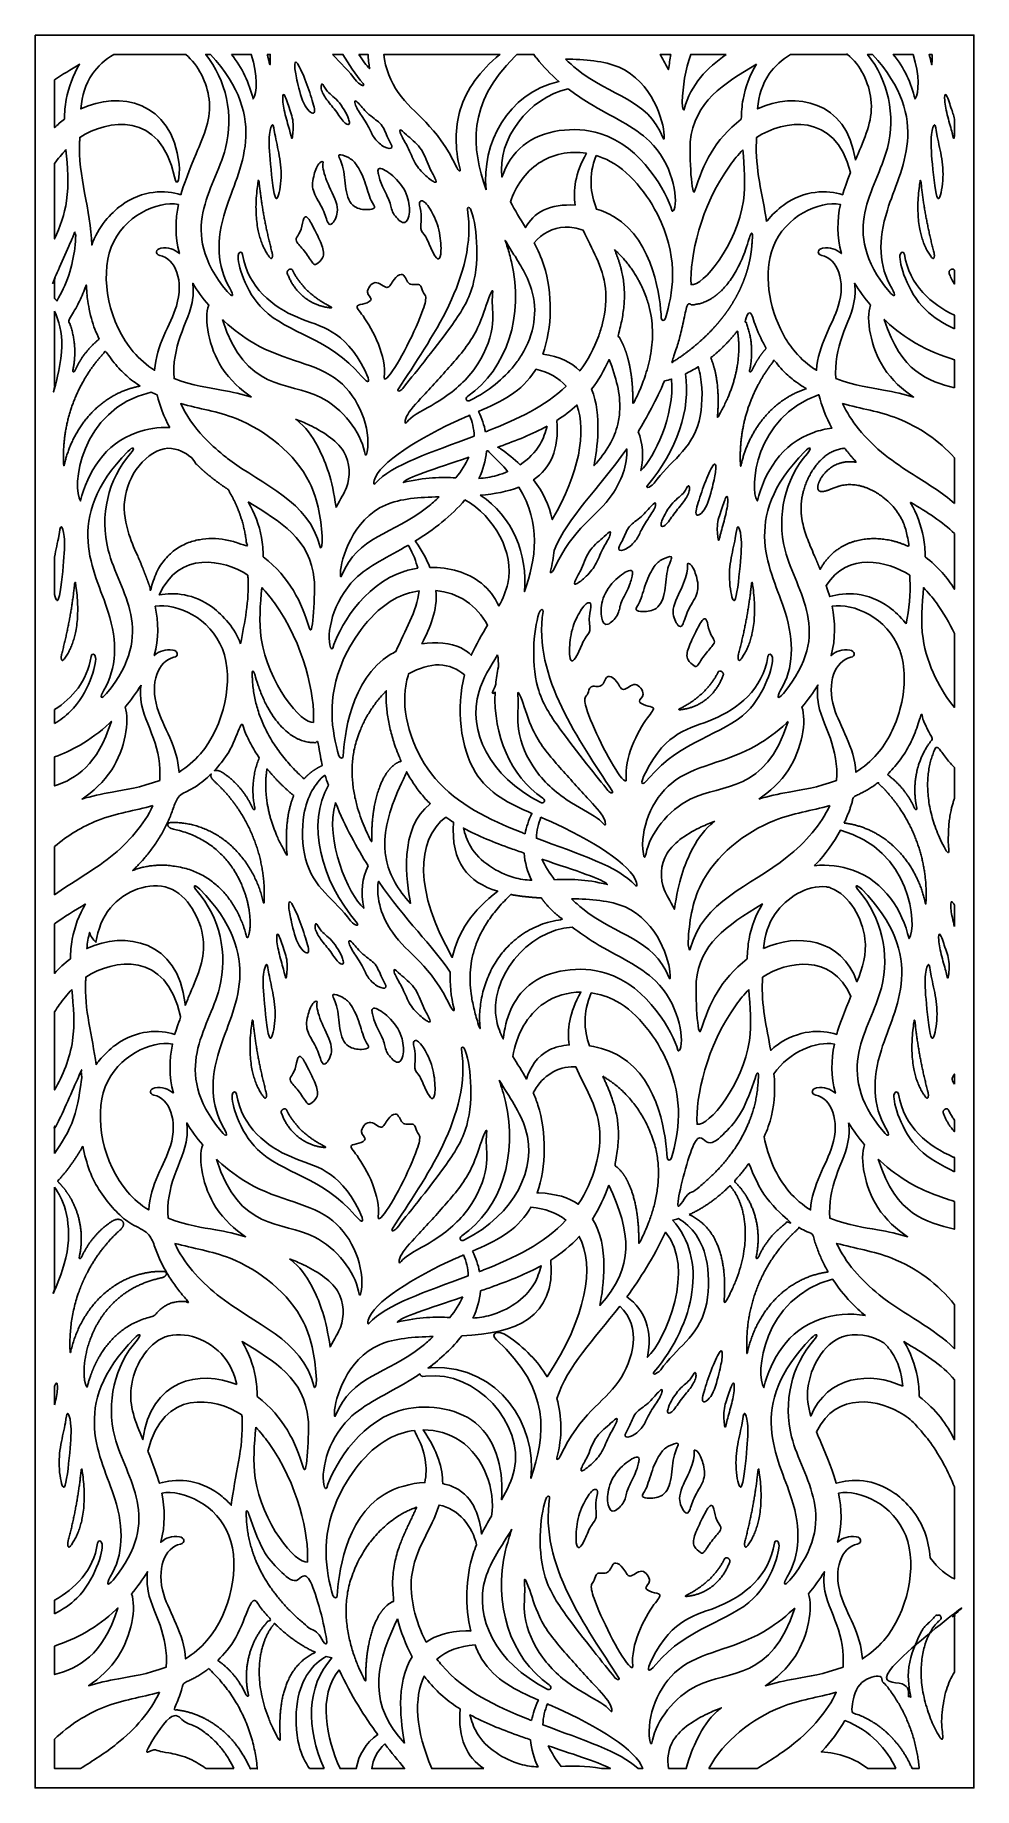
# Model space of a CAD drawing. Header units: millimetres. Extents: x 222 to 483, y -243 to 244.
import ezdxf

# ---------------------------------------------------------------- set-up
doc = ezdxf.new("R2010")
doc.units = ezdxf.units.MM

msp = doc.modelspace()

# ---------------------------------------------------------------- linework, layer by layer
msp.add_lwpolyline([(222.38, 244.15), (483.39, 244.15), (483.39, -243.48), (222.38, -243.48)], close=True)
msp.add_open_spline([(447.93, 239), (448.04, 238.91), (448.15, 238.83), (448.27, 238.74)], degree=3)
for points, degree, knots in [([(227.79, 231.65), (227.79, 227.24), (227.79, 222.82), (227.79, 218.41), (228.63, 219.21), (229.55, 220.01), (230.55, 220.79), (230.58, 222.61), (230.99, 227.91), (232.96, 233.04), (234.77, 236.04), (232.34, 234.58), (229.98, 233.16), (227.79, 231.65)], 3, [130.802849, 130.802849, 130.802849, 130.802849, 144.047951, 144.047951, 144.047951, 144.101172, 144.101172, 144.101172, 144.13423, 144.1982, 144.1982, 144.1982, 144.259802, 144.259802, 144.259802, 144.259802]), ([(262.89, 199.74), (263.5, 201.98), (265.47, 207.25), (267.15, 211.15), (269.44, 216.43), (273.02, 224.87), (267.84, 235.88), (264.25, 238.74), (257.59, 238.74), (250.93, 238.74), (244.27, 238.74), (241.88, 237.34), (236.9, 232.71), (235.46, 227.34), (235.09, 223.62), (245.7, 228.65), (260.51, 225.9), (262.4, 208.26), (262.79, 204.64), (261.91, 201.12), (261.16, 204.68), (257.27, 223.17), (242.48, 220.63), (234.81, 215.67), (234.8, 215.3), (234.78, 214.94), (234.77, 214.57), (234.21, 204.98), (237.92, 195.51), (238.14, 185.7), (238.98, 188.12), (240.2, 190.4), (241.9, 192.48), (243.28, 194.17), (250.56, 201.11), (258.63, 201.1), (262.89, 199.74)], 3, [56.224915, 56.224915, 56.224915, 56.224915, 58.224915, 58.224915, 58.224915, 58.275211, 58.318208, 58.318208, 58.318208, 76.701458, 76.701458, 76.701458, 76.74467, 76.804266, 76.804266, 76.804266, 77.292601, 77.292601, 77.292601, 78.292601, 78.292601, 78.292601, 79.111897, 79.111897, 79.111897, 79.233909, 79.233909, 79.233909, 79.606627, 79.606627, 79.606627, 79.953277, 79.953277, 79.953277, 79.989746, 80.12754, 80.12754, 80.12754, 80.12754]), ([(271.17, 238.74), (270.71, 238.74), (270.26, 238.74), (269.81, 238.74), (275.53, 231.62), (280.44, 209.1), (261.56, 189.99), (275.78, 172.81), (277.37, 170.9), (277.8, 171.55), (276.54, 173.69), (272.93, 179.85), (272.28, 196.88), (287.95, 220.46), (271.17, 238.74)], 3, [189.801778, 189.801778, 189.801778, 189.801778, 191.051689, 191.051689, 191.051689, 191.478812, 192.034622, 192.034622, 192.034622, 193.034622, 193.034622, 193.034622, 193.452184, 194.02035, 194.02035, 194.02035, 194.02035]), ([(276.96, 238.74), (278.8, 238.74), (280.64, 238.74), (282.48, 238.74), (284.32, 233.05), (284.1, 227.91), (283, 226.38), (281.94, 230.7), (280.01, 235.12), (276.96, 238.74)], 3, [196.386532, 196.386532, 196.386532, 196.386532, 201.462017, 201.462017, 201.462017, 201.897023, 201.897023, 201.897023, 202.118545, 202.118545, 202.118545, 202.118545]), ([(294.58, 235.63), (294.58, 235.47), (294.62, 234.22), (295.19, 231.51), (297.1, 223.58), (300.85, 221.29), (299.24, 226.73), (297.3, 232.42), (294.85, 237.52), (294.58, 236.3), (294.58, 235.63)], 3, [0.3333333, 0.3333333, 0.3333333, 0.3333333, 0.3408512, 0.3885342, 0.4391031, 0.4883575, 0.5368566, 0.5893378, 0.6356155, 0.6666667, 0.6666667, 0.6666667, 0.6666667]), ([(305.03, 238.74), (306.01, 238.74), (306.99, 238.74), (307.97, 238.74), (309.53, 235.95), (311.41, 233.23), (313.58, 230.64), (314.14, 229.97), (313.27, 229.75), (311.7, 231.28), (309.68, 234.19), (307.25, 236.38), (305.03, 238.74)], 3, [222.211224, 222.211224, 222.211224, 222.211224, 224.916558, 224.916558, 224.916558, 225.101704, 225.101704, 225.101704, 226.101704, 226.101704, 226.101704, 226.310874, 226.310874, 226.310874, 226.310874]), ([(312.43, 238.74), (313.27, 238.74), (314.11, 238.74), (314.94, 238.74), (314.98, 237.49), (315.13, 236.18), (315.4, 234.82), (314.48, 235.67), (313.45, 237.03), (312.43, 238.74)], 3, [229.026534, 229.026534, 229.026534, 229.026534, 231.333769, 231.333769, 231.333769, 231.515152, 231.515152, 231.515152, 231.692142, 231.692142, 231.692142, 231.692142]), ([(337.75, 238.74), (342.37, 238.74), (346.99, 238.74), (351.61, 238.74), (345.99, 234.19), (342.32, 229.05), (340.59, 223.31), (339.07, 218.27), (339.05, 212.77), (340.53, 206.82), (340.74, 205.94), (340.01, 206.46), (339.62, 207.28), (333.98, 219.36), (324.76, 223.03), (319.67, 234.93), (319.36, 238.74), (323.36, 238.74), (327.35, 238.74), (331.35, 238.74), (333.48, 238.74), (335.62, 238.74), (337.75, 238.74)], 3, [252.323591, 252.323591, 252.323591, 252.323591, 265.075445, 265.075445, 265.075445, 265.566131, 265.566131, 265.566131, 265.99678, 265.99678, 265.99678, 266.99678, 266.99678, 266.99678, 267.504286, 267.744564, 267.744564, 267.744564, 278.779273, 278.779273, 278.779273, 284.670367, 284.670367, 284.670367, 284.670367]), ([(347.78, 201.12), (343.78, 212.77), (342.29, 224.86), (355.8, 238.2), (355.99, 238.38), (356.17, 238.56), (356.36, 238.74), (357.93, 238.74), (359.49, 238.74), (361.06, 238.74), (361.31, 238.38), (361.57, 238.03), (361.83, 237.69), (363.6, 235.37), (365.72, 233.22), (368.02, 231.25), (353.73, 227.98), (346.46, 213.9), (347.78, 201.12)], 3, [27.644911, 27.644911, 27.644911, 27.644911, 27.987722, 27.987722, 27.987722, 27.992335, 27.992335, 27.992335, 32.320977, 32.320977, 32.320977, 32.333665, 32.333665, 32.333665, 32.418309, 32.418309, 32.418309, 32.755157, 32.755157, 32.755157, 32.755157]), ([(369.81, 237.48), (370.84, 236.48), (381.69, 226.84), (392.49, 226.66), (396.97, 215.5), (397.25, 214.8), (397.3, 215.55), (397.28, 216.31), (397.18, 220.02), (392.46, 236.24), (375.24, 237.34), (369.81, 237.48)], 3, [15.520902, 15.520902, 15.520902, 15.520902, 15.567747, 16, 16, 16, 17, 17, 17, 17.323358, 17.469186, 17.469186, 17.469186, 17.469186]), ([(399.17, 238.74), (398.17, 238.74), (397.17, 238.74), (396.17, 238.74), (396.75, 237.59), (397.51, 236.39), (398.46, 234.56), (398.68, 236.08), (398.91, 237.46), (399.17, 238.74)], 3, [306.079993, 306.079993, 306.079993, 306.079993, 308.837472, 308.837472, 308.837472, 309.2439, 309.2439, 309.2439, 309.433984, 309.433984, 309.433984, 309.433984]), ([(414.5, 238.74), (411.23, 238.74), (407.96, 238.74), (404.68, 238.74), (403.08, 234.44), (402.51, 229.87), (402.3, 225.53), (402.25, 224.55), (402.62, 222.58), (402.87, 223.52), (404.7, 230.57), (409.16, 234.95), (414.5, 238.74)], 3, [313.911315, 313.911315, 313.911315, 313.911315, 322.944544, 322.944544, 322.944544, 323.019538, 323.019538, 323.019538, 324.019538, 324.019538, 324.019538, 324.167742, 324.167742, 324.167742, 324.167742]), ([(422.94, 236.04), (413.87, 230.56), (405.62, 225.76), (404.54, 214.42), (404.25, 211.35), (404.91, 197.94), (405.84, 200.87), (408.17, 208.26), (411.22, 214.91), (418.72, 220.79), (418.75, 222.61), (419.16, 227.91), (421.13, 233.04), (422.94, 236.04)], 3, [84.081916, 84.081916, 84.081916, 84.081916, 84.312119, 84.312119, 84.312119, 85.312119, 85.312119, 85.312119, 85.713182, 85.713182, 85.713182, 85.746239, 85.81021, 85.81021, 85.81021, 85.81021]), ([(433.51, 238.74), (438.43, 238.74), (443.35, 238.74), (448.27, 238.74), (451.86, 235.88), (457.04, 224.87), (453.46, 216.43), (451.17, 211.15), (450.93, 210.59), (450.68, 210), (450.43, 209.4), (448.04, 226.01), (433.63, 228.54), (423.26, 223.62), (423.63, 227.34), (425.07, 232.71), (430.05, 237.34), (432.44, 238.74), (432.8, 238.74), (433.15, 238.74), (433.51, 238.74)], 3, [340.435872, 340.435872, 340.435872, 340.435872, 354.015265, 354.015265, 354.015265, 354.058263, 354.108559, 354.108559, 354.108559, 354.396228, 354.396228, 354.396228, 354.873873, 354.873873, 354.873873, 354.933469, 354.976681, 354.976681, 354.976681, 355.959016, 355.959016, 355.959016, 355.959016]), ([(455.18, 238.74), (454.73, 238.74), (454.28, 238.74), (453.82, 238.74), (459.55, 231.62), (464.46, 209.1), (445.58, 189.99), (459.8, 172.81), (461.38, 170.9), (461.81, 171.55), (460.56, 173.69), (456.94, 179.85), (456.29, 196.88), (471.97, 220.46), (455.18, 238.74)], 3, [359.129396, 359.129396, 359.129396, 359.129396, 360.379307, 360.379307, 360.379307, 360.806431, 361.36224, 361.36224, 361.36224, 362.36224, 362.36224, 362.36224, 362.779802, 363.347969, 363.347969, 363.347969, 363.347969]), ([(466.5, 238.74), (468.34, 233.05), (468.12, 227.91), (467.02, 226.38), (465.96, 230.7), (464.03, 235.12), (460.98, 238.74), (462.82, 238.74), (464.66, 238.74), (466.5, 238.74)], 3, [50.564993, 50.564993, 50.564993, 50.564993, 51, 51, 51, 51.221522, 51.221522, 51.221522, 56.297006, 56.297006, 56.297006, 56.297006]), ([(301.88, 229.69), (301.88, 229.53), (301.99, 228.42), (303.63, 225.81), (306.07, 223.11), (308.47, 219.29), (309.97, 219.02), (309.43, 221.7), (306.39, 226.6), (303.3, 228.24), (302.22, 231.16), (301.87, 230.23), (301.88, 229.69)], 3, [0.308709, 0.308709, 0.308709, 0.308709, 0.3169776, 0.3597825, 0.4114303, 0.4553173, 0.4874724, 0.5031362, 0.5519852, 0.602914, 0.6396361, 0.6664853, 0.6664853, 0.6664853, 0.6664853]), ([(370.57, 229.19), (372.46, 227.75), (380.71, 222.19), (398.17, 214.96), (401.29, 199.09), (400.02, 195.59), (399.88, 195.21), (399.52, 194.99), (399.41, 195.39), (398.06, 200.13), (387.12, 220.92), (358.87, 217.18), (353.35, 208.02), (352.19, 204.63), (350.78, 215.14), (359.61, 226.74), (370.57, 229.19)], 3, [14, 14, 14, 14, 14.066363, 14.27807, 14.588265, 14.588265, 14.588265, 15.588265, 15.588265, 15.588265, 15.965859, 16.19194, 16.309031, 16.309031, 16.309031, 16.535516, 16.535516, 16.535516, 16.535516]), ([(293.54, 216.02), (293.48, 216.27), (293.17, 217.67), (292.02, 221.38), (291.02, 226.23), (291.46, 228.75), (293.15, 223.35), (294.45, 220.1), (293.87, 214.81), (293.67, 215.45), (293.54, 216.02)], 3, [0.3333333, 0.3333333, 0.3333333, 0.3333333, 0.3468881, 0.3958112, 0.4454176, 0.4907563, 0.5362196, 0.5904539, 0.6354008, 0.6666667, 0.6666667, 0.6666667, 0.6666667]), ([(311.3, 225.65), (311.27, 225.51), (311.38, 224.32), (313.39, 221.5), (315.71, 217.62), (316.3, 215.71), (319.48, 212.62), (322.34, 212.33), (320.3, 215.52), (318.88, 219.76), (315.56, 221.3), (312.47, 225.13), (311.36, 226.04), (311.3, 225.65)], 3, [0.2828626, 0.2828626, 0.2828626, 0.2828626, 0.2916965, 0.3289893, 0.3732736, 0.4206187, 0.4595574, 0.4987291, 0.537462, 0.5854462, 0.635, 0.673098, 0.6985782, 0.6985782, 0.6985782, 0.6985782]), ([(477.98, 216.13), (477.95, 215.88), (477.8, 215.1), (477.65, 215.57), (477.19, 217.67), (476.04, 221.38), (475.04, 226.23), (475.48, 228.75), (476.99, 223.93), (477.78, 221.84), (477.98, 220.75), (477.98, 219.21), (477.98, 217.67), (477.98, 216.13)], 3, [0.624721, 0.624721, 0.624721, 0.624721, 0.635401, 0.666667, 0.680221, 0.729145, 0.778751, 0.82409, 0.869553, 0.908356, 0.908356, 0.908356, 5.530285, 5.530285, 5.530285, 5.530285]), ([(425.73, 192.24), (424.64, 199.75), (422.51, 207.12), (422.94, 214.57), (422.95, 214.94), (422.97, 215.3), (422.98, 215.67), (430.48, 220.52), (444.77, 223.05), (449.05, 205.91), (448.09, 203.4), (447.26, 201.05), (446.91, 199.74), (442.65, 201.1), (434.58, 201.11), (427.3, 194.17), (425.91, 192.48), (425.85, 192.4), (425.79, 192.32), (425.73, 192.24)], 3, [94.17138, 94.17138, 94.17138, 94.17138, 94.460664, 94.460664, 94.460664, 94.582676, 94.582676, 94.582676, 95.383256, 95.383256, 95.383256, 96.554459, 96.554459, 96.554459, 96.692252, 96.728721, 96.728721, 96.728721, 96.741681, 96.741681, 96.741681, 96.741681]), ([(289.53, 198.66), (289.46, 198.64), (288.78, 198.96), (287.72, 208.64), (287.19, 216.42), (288.55, 220.39), (288.96, 216.44), (290.51, 210.18), (291.08, 204.13), (290.04, 198.78), (289.53, 198.66)], 3, [0.3333333, 0.3333333, 0.3333333, 0.3333333, 0.3402274, 0.3974017, 0.4481187, 0.4861176, 0.5210702, 0.5669825, 0.6187188, 0.6666667, 0.6666667, 0.6666667, 0.6666667]), ([(323.91, 217.02), (323.96, 216.83), (324.37, 215.72), (326.32, 212.73), (327.78, 208.46), (330.52, 205.25), (334.14, 202.52), (333.74, 204.21), (331.57, 207.86), (330.08, 212.85), (325.61, 216.29), (323.78, 218.22), (323.79, 217.45), (323.91, 217.02)], 3, [0.2651408, 0.2651408, 0.2651408, 0.2651408, 0.2746791, 0.315218, 0.3666441, 0.4148802, 0.4515302, 0.4858042, 0.5264738, 0.5804883, 0.6278918, 0.6625516, 0.6845601, 0.6845601, 0.6845601, 0.6845601]), ([(473.55, 198.66), (473.48, 198.64), (472.8, 198.96), (471.73, 208.64), (471.21, 216.42), (472.57, 220.39), (472.98, 216.44), (474.53, 210.18), (475.1, 204.13), (474.05, 198.78), (473.55, 198.66)], 3, [0.3333333, 0.3333333, 0.3333333, 0.3333333, 0.3402274, 0.3974017, 0.4481187, 0.4861176, 0.5210702, 0.5669825, 0.6187188, 0.6666667, 0.6666667, 0.6666667, 0.6666667]), ([(227.79, 208.42), (227.79, 201.42), (227.79, 194.42), (227.79, 187.42), (229.35, 190.69), (232.16, 198.95), (231.37, 207.49), (230.97, 212.23), (229.84, 211.04), (228.78, 209.75), (227.79, 208.42)], 3, [99.816103, 99.816103, 99.816103, 99.816103, 120.8175, 120.8175, 120.8175, 120.884885, 120.969778, 120.969778, 120.969778, 121.012204, 121.012204, 121.012204, 121.012204]), ([(306.93, 210.82), (306.94, 210.82), (307.26, 211.04), (309.79, 210.07), (311.75, 208.46), (314.11, 203.77), (315.6, 197.82), (317.44, 195.93), (314.72, 195.39), (310.37, 196.03), (308.5, 200.8), (308.35, 207.88), (306.56, 210.54), (306.93, 210.82)], 3, [0.2995752, 0.2995752, 0.2995752, 0.2995752, 0.30019, 0.3346555, 0.3756971, 0.4243525, 0.4692014, 0.5058929, 0.5384124, 0.5790557, 0.6314374, 0.6797624, 0.7222751, 0.7222751, 0.7222751, 0.7222751]), ([(375.66, 211.25), (372.5, 205.56), (371.89, 200.94), (372.53, 196.83), (369.27, 197.04), (363.16, 196.17), (359.86, 192.56), (358.74, 190.59), (357.24, 193.07), (355.74, 195.42), (354.55, 197.75), (355.98, 202.04), (361.41, 210.05), (370.91, 212), (375.66, 211.25)], 3, [21.0219348, 21.0219348, 21.0219348, 21.0219348, 21.1271921, 21.1271921, 21.1271921, 21.2338071, 21.3344674, 21.3344674, 21.3344674, 21.3861821, 21.3861821, 21.3861821, 21.5191714, 21.6557866, 21.6557866, 21.6557866, 21.6557866]), ([(378.39, 210.63), (376.12, 204.95), (376.79, 200.28), (378.45, 195.75), (380.21, 195.2), (394.36, 189.09), (396.19, 170.47), (396.47, 165.45), (396.51, 164.56), (397.41, 164.55), (397.67, 165.41), (399.68, 172.15), (402.12, 186.83), (387.5, 206.98), (379.72, 210.23), (378.39, 210.63)], 3, [19.848311, 19.848311, 19.848311, 19.848311, 19.977214, 19.977214, 19.977214, 20.035886, 20.469105, 20.469105, 20.469105, 21.469105, 21.469105, 21.469105, 21.789621, 21.981675, 22.020283, 22.020283, 22.020283, 22.020283]), ([(419.14, 212.23), (417.88, 210.89), (407.74, 198.46), (404.32, 182.15), (404.76, 174.72), (408.03, 174.13), (421.13, 190.21), (419.54, 207.49), (419.14, 212.23)], 3, [89.2015169, 89.2015169, 89.2015169, 89.2015169, 89.2490399, 89.6086713, 89.6086713, 89.6086713, 89.8316864, 89.9165794, 89.9165794, 89.9165794, 89.9165794]), ([(302.42, 208.31), (302.4, 208.07), (302.33, 206.69), (304.13, 201.52), (307.42, 195.82), (305.04, 191.29), (303.76, 191.25), (302.57, 196.11), (299.31, 200.42), (299.48, 204.2), (301.03, 208.6), (302.5, 209.17), (302.44, 208.64), (302.42, 208.31)], 3, [0.2517194, 0.2517194, 0.2517194, 0.2517194, 0.2646242, 0.3111408, 0.3660399, 0.4080946, 0.4438112, 0.4838274, 0.533476, 0.5837719, 0.6216491, 0.6498336, 0.6681365, 0.6681365, 0.6681365, 0.6681365]), ([(317.74, 205.89), (317.76, 205.76), (317.96, 204.84), (318.83, 201.84), (321.45, 197.48), (321.25, 194.98), (324.98, 190.97), (326.65, 193.55), (326.43, 198.88), (323.67, 203.77), (318.68, 207.44), (317.68, 206.88), (317.68, 206.24), (317.74, 205.89)], 3, [0.2737276, 0.2737276, 0.2737276, 0.2737276, 0.281453, 0.3201795, 0.3647422, 0.409809, 0.4476186, 0.4894424, 0.5360876, 0.5896846, 0.632255, 0.6617746, 0.6811432, 0.6811432, 0.6811432, 0.6811432]), ([(262.25, 197.04), (256.32, 198.09), (237.44, 189.44), (243.8, 160.35), (253.43, 152.28), (255.62, 150.9), (256.01, 157.89), (265.59, 171.33), (261.44, 181.89), (257.05, 182.85), (255.62, 183.16), (255.88, 184.6), (257.32, 184.86), (259.39, 185.22), (261.13, 184.59), (262.51, 183.34), (261.2, 188.06), (261.37, 192.68), (262.25, 197.04)], 3, [70.876541, 70.876541, 70.876541, 70.876541, 71.876541, 72.876541, 73.138441, 73.138441, 73.138441, 73.302216, 73.524749, 73.524749, 73.524749, 74.524749, 74.524749, 74.524749, 74.594487, 74.594487, 74.594487, 74.62811, 74.62811, 74.62811, 74.62811]), ([(342.56, 195.6), (342.45, 196.3), (343.15, 196.4), (343.43, 195.76), (345.04, 192.14), (346.8, 176.2), (336.59, 160.54), (327.29, 149.27), (324.58, 145.83), (323.91, 144.98), (322.83, 144.81), (323.42, 145.72), (332.23, 159.44), (345.51, 177.33), (342.56, 195.6)], 3, [0, 0, 0, 0, 1, 1, 1, 1.388445, 1.609126, 2, 2, 2, 3, 3, 3, 4, 4, 4, 4]), ([(330.11, 198), (330.27, 197.94), (331.2, 197.41), (333.55, 193.7), (335.1, 189.09), (335.4, 182.71), (334.41, 181.23), (332.69, 184.06), (330.87, 188.87), (329.19, 189.6), (330.1, 194.17), (328.87, 197.72), (329.66, 198.16), (330.11, 198)], 3, [0.25853, 0.25853, 0.25853, 0.25853, 0.268326, 0.3126895, 0.3693223, 0.4158307, 0.4537451, 0.4910186, 0.5320683, 0.5779531, 0.6198632, 0.6583254, 0.6869583, 0.6869583, 0.6869583, 0.6869583]), ([(430.33, 160.94), (426.23, 168.51), (423.27, 190.27), (440.33, 198.09), (446.27, 197.04), (445.38, 192.68), (445.22, 188.06), (446.53, 183.34), (445.15, 184.59), (443.41, 185.22), (441.33, 184.86), (439.89, 184.6), (439.64, 183.16), (441.07, 182.85), (445.46, 181.89), (449.61, 171.33), (440.03, 157.89), (439.64, 150.9), (437.45, 152.28), (434.78, 154.51), (432.58, 157.38), (432.06, 158.12), (431.44, 159.02), (430.86, 159.96), (430.33, 160.94)], 3, [71.330506, 71.330506, 71.330506, 71.330506, 72.138441, 73.138441, 73.138441, 73.138441, 73.172063, 73.172063, 73.172063, 73.241802, 73.241802, 73.241802, 74.241802, 74.241802, 74.241802, 74.464335, 74.62811, 74.62811, 74.62811, 74.890009, 74.977468, 74.977468, 74.977468, 75.082075, 75.082075, 75.082075, 75.082075]), ([(297.34, 193.45), (297.25, 193.37), (296.87, 192.79), (296.53, 189.86), (294.89, 187.69), (294.84, 186.63), (297.55, 183.91), (299.83, 180.15), (300.33, 180.22), (303, 182.28), (302.3, 185.65), (300.26, 189.6), (298.46, 193.35), (297.61, 193.71), (297.34, 193.45)], 3, [0.2826634, 0.2826634, 0.2826634, 0.2826634, 0.2919223, 0.3284203, 0.3660249, 0.4043602, 0.4460949, 0.4857709, 0.5219392, 0.5562048, 0.6041706, 0.6554563, 0.6983078, 0.728411, 0.728411, 0.728411, 0.728411]), ([(374.75, 189.86), (377.07, 184.71), (381.86, 177.44), (380.96, 167.34), (380.13, 163.98), (379.84, 162.82), (379.48, 161.64), (379.07, 160.48), (377.83, 157.04), (376.05, 153.68), (373.82, 150.71), (371.5, 153.1), (368.2, 154.83), (363.55, 155.41), (366.18, 162.74), (366.36, 175.11), (362.18, 184.38), (361.15, 186.35), (363.31, 188.86), (367.64, 191.44), (373.04, 190.45), (374.75, 189.86)], 3, [21.1901984, 21.1901984, 21.1901984, 21.1901984, 21.3359706, 21.4075714, 21.4075714, 21.4075714, 21.4325298, 21.4325298, 21.4325298, 21.5064488, 21.5064488, 21.5064488, 21.7428485, 21.7428485, 21.7428485, 21.8752436, 21.9133635, 21.9133635, 21.9133635, 22.0500529, 22.1118556, 22.1118556, 22.1118556, 22.1118556]), ([(354.29, 183.13), (353.93, 184.42), (353.51, 185.72), (353.07, 187.01), (353.41, 186.45), (353.75, 185.89), (354.1, 185.33), (354.86, 184.11), (355.63, 182.9), (356.36, 181.7), (356.84, 180.92), (357.3, 180.14), (357.74, 179.36), (358.84, 177.4), (362.57, 169.6), (361.19, 160.94), (357.61, 155.13), (357, 154.14), (356.32, 153.17), (355.57, 152.22), (352.6, 148.5), (348.52, 145.16), (343.42, 142.55), (342.35, 142), (341.7, 143), (342.68, 143.68), (353.7, 151.33), (358.5, 166.93), (354.48, 182.45), (354.29, 183.13)], 3, [27.466044, 27.466044, 27.466044, 27.466044, 27.504923, 27.504923, 27.504923, 27.522255, 27.522255, 27.522255, 27.560115, 27.560115, 27.560115, 27.58468, 27.58468, 27.58468, 27.646424, 27.828683, 27.828683, 27.828683, 27.859762, 27.859762, 27.859762, 27.981827, 27.981827, 27.981827, 28.981827, 28.981827, 28.981827, 29.427499, 29.447871, 29.447871, 29.447871, 29.447871]), ([(280.09, 183.09), (279.94, 184.1), (278.95, 183.84), (278.82, 182.84), (278.54, 180.76), (283.79, 162.13), (304.21, 159.88), (313.07, 149.35), (315.35, 146.64), (315.72, 147.57), (314.13, 150.74), (308.23, 162.5), (295.55, 163.15), (281.47, 173.92), (280.09, 183.09)], 3, [0, 0, 0, 0, 1, 1, 1, 1.430396, 2, 2, 2, 3, 3, 3, 3.495891, 4, 4, 4, 4]), ([(477.98, 162.38), (477.98, 163.66), (477.98, 164.95), (477.98, 166.24), (471.67, 169.23), (465.39, 174.53), (464.1, 183.09), (463.95, 184.1), (462.97, 183.84), (462.83, 182.84), (462.56, 180.76), (465.82, 169.19), (474.93, 163.94), (477.98, 162.38)], 3, [453.863691, 453.863691, 453.863691, 453.863691, 457.721694, 457.721694, 457.721694, 458.192352, 458.192352, 458.192352, 459.192352, 459.192352, 459.192352, 459.622748, 459.813243, 459.813243, 459.813243, 459.813243]), ([(320.68, 149.26), (320.08, 148.58), (319.35, 148.03), (319.45, 148.94), (320.11, 154.72), (314.99, 164.93), (310.95, 169.02), (314.1, 169.26), (316.73, 170.72), (313.77, 172.24), (316.95, 176.76), (320.56, 172.56), (321.73, 176.14), (323.55, 177.53), (324.19, 177.55), (324.37, 177.56), (325.29, 177.35), (325.88, 173.98), (329.73, 175.44), (330.02, 172.45), (331.33, 171.73), (330.06, 165.77), (323.35, 152.34), (320.68, 149.26)], 3, [0, 0, 0, 0, 1, 1, 1, 1.166623, 1.228778, 1.27106, 1.314325, 1.361693, 1.413404, 1.468723, 1.521532, 1.561619, 1.561619, 1.561619, 1.572967, 1.624069, 1.673258, 1.715199, 1.7572, 1.81926, 2, 2, 2, 2]), ([(282.58, 143.44), (280.03, 144.21), (274.01, 145.56), (266.45, 146.59), (261.01, 148.6), (260.65, 152.78), (262.54, 161.42), (266.42, 168.42), (266.37, 173.77), (266.2, 175.12), (267.48, 173.01), (268.98, 170.97), (270.64, 169.03), (269.23, 165.15), (271.57, 152.49), (279.58, 145.47), (282.58, 143.44)], 3, [69.231995, 69.231995, 69.231995, 69.231995, 69.876541, 70.642464, 70.642464, 70.642464, 70.751265, 70.875657, 70.918261, 70.918261, 70.918261, 70.93357, 70.93357, 70.93357, 71.93357, 72.541014, 72.541014, 72.541014, 72.541014]), ([(325.3, 136.95), (325.35, 137.25), (325.9, 139.07), (330.97, 144.49), (338.72, 152.96), (345.5, 161.15), (348.26, 170.91), (349.87, 174.04), (349.22, 170.1), (350.32, 162.08), (345.12, 150.52), (336.32, 142.82), (326.44, 137.9), (325.32, 135.76), (325.23, 136.55), (325.3, 136.95)], 3, [0.2512547, 0.2512547, 0.2512547, 0.2512547, 0.2608677, 0.2984071, 0.3498586, 0.4034449, 0.442947, 0.4700935, 0.495683, 0.5352109, 0.5884402, 0.6432003, 0.6829579, 0.7074576, 0.7202357, 0.7202357, 0.7202357, 0.7202357]), ([(445.03, 148.6), (444.67, 152.78), (446.56, 161.42), (450.44, 168.42), (450.38, 173.77), (450.22, 175.12), (451.5, 173.01), (453, 170.97), (454.66, 169.03), (453.24, 165.15), (455.58, 152.49), (463.6, 145.47), (466.6, 143.44), (464.05, 144.21), (458.02, 145.56), (450.47, 146.59), (445.03, 148.6)], 3, [79.207311, 79.207311, 79.207311, 79.207311, 79.316111, 79.440503, 79.483108, 79.483108, 79.483108, 79.498417, 79.498417, 79.498417, 80.498417, 81.10586, 81.10586, 81.10586, 81.750406, 82.516329, 82.516329, 82.516329, 82.516329]), ([(274.45, 165.02), (274.62, 164.86), (274.79, 164.7), (274.96, 164.55), (277.57, 162.14), (289.19, 153.44), (308.64, 152.57), (315.78, 134.91), (314.71, 128.23), (314.49, 126.86), (314.23, 126.93), (313.96, 128.3), (312.94, 133.62), (300.69, 149.97), (280.81, 144.9), (274.45, 165.02)], 3, [57.127909, 57.127909, 57.127909, 57.127909, 57.240223, 57.240223, 57.240223, 57.261738, 57.329644, 57.39127, 57.39127, 57.39127, 58.39127, 58.39127, 58.39127, 58.770252, 59.31961, 59.31961, 59.31961, 59.31961]), ([(477.98, 145.98), (470.69, 147.95), (463.13, 150.27), (458.47, 165.02), (458.64, 164.86), (458.81, 164.7), (458.98, 164.55), (461.59, 162.14), (468.07, 157.29), (474.52, 154.98), (477.98, 153.81), (477.98, 151.2), (477.98, 148.59), (477.98, 145.98)], 3, [58.916925, 58.916925, 58.916925, 58.916925, 59.31961, 59.31961, 59.31961, 59.431925, 59.431925, 59.431925, 59.45344, 59.481792, 59.481792, 59.481792, 67.312863, 67.312863, 67.312863, 67.312863]), ([(347.6, 133.76), (347.24, 135.6), (346.62, 137.5), (345.69, 139.45), (351.91, 142.14), (357.9, 145.05), (361.53, 151.07), (361.6, 151.19), (365.1, 150.42), (367.94, 148.8), (370.02, 146.45), (364.1, 140.83), (355.94, 137.04), (347.97, 133.91), (347.6, 133.76)], 3, [1.0542506, 1.0542506, 1.0542506, 1.0542506, 1.1064987, 1.1064987, 1.1064987, 1.2338618, 1.2364658, 1.2364658, 1.2364658, 1.4527876, 1.4527876, 1.4527876, 1.616992, 1.6251492, 1.6251492, 1.6251492, 1.6251492]), ([(384.37, 135.89), (384.69, 137.23), (384.87, 138.59), (384.93, 139.96), (385.1, 144.31), (383.99, 148.86), (381.97, 153.87), (380.61, 150.9), (378.96, 148.09), (377.08, 145.63), (380.07, 138.33), (378.59, 128.93), (377.77, 124.36), (381.33, 128.22), (383.44, 132), (384.37, 135.89)], 3, [0, 0, 0, 0, 1, 1, 1, 1.401877, 1.401877, 1.401877, 1.461487, 1.461487, 1.461487, 2.033974, 2.033974, 2.033974, 2.402499, 2.402499, 2.402499, 2.402499]), ([(403.16, 149.9), (404.79, 140.12), (400.75, 128.49), (392.62, 118.83), (392.06, 118.16), (392.93, 117.94), (394.5, 119.47), (398.77, 125.62), (407.61, 129.84), (408.08, 146.41), (407.01, 150.99), (406.75, 151.88), (405.57, 151.13), (404.37, 150.47), (403.16, 149.9)], 3, [36.307345, 36.307345, 36.307345, 36.307345, 37, 37, 37, 38, 38, 38, 38.441941, 38.640606, 38.691901, 38.691901, 38.691901, 38.740065, 38.740065, 38.740065, 38.740065]), ([(390.02, 133.79), (391.36, 130.74), (391.62, 127.14), (390.8, 123), (394.57, 126.51), (400.15, 138.45), (399.35, 148.44), (398.69, 148.24), (398.03, 148.07), (397.37, 147.94), (395.07, 142.53), (392.58, 137.89), (390.02, 133.79)], 3, [33.450998, 33.450998, 33.450998, 33.450998, 34, 34, 34, 34.72515, 34.72515, 34.72515, 34.75132, 34.75132, 34.75132, 34.772039, 34.772039, 34.772039, 34.772039]), ([(259.8, 134.97), (258.22, 137.93), (257.01, 141.01), (256.3, 144.03), (255.75, 144.29), (255.19, 144.56), (254.63, 144.83), (234.55, 139.92), (232.55, 118.02), (235.02, 114.57), (236.93, 122.36), (243.12, 132.93), (256.63, 135.1), (259.8, 134.97)], 3, [82.939155, 82.939155, 82.939155, 82.939155, 83.004531, 83.004531, 83.004531, 83.014417, 83.014417, 83.014417, 83.99664, 83.99664, 83.99664, 84.395762, 84.517826, 84.517826, 84.517826, 84.517826]), ([(269.3, 132.3), (266.61, 135.2), (264.35, 138.38), (262.88, 141.61), (267.94, 140.2), (281.36, 138.33), (299.95, 123.44), (301.98, 109.03), (302.24, 103.75), (302.29, 102.78), (301.91, 100.8), (301.67, 101.74), (298.3, 114.64), (286.15, 118.62), (275.9, 126.37), (275.5, 126.68), (273.17, 128.49), (270.96, 130.52), (269.3, 132.3)], 3, [78.119989, 78.119989, 78.119989, 78.119989, 78.203492, 78.203492, 78.203492, 78.29272, 78.435507, 78.526725, 78.526725, 78.526725, 79.526725, 79.526725, 79.526725, 79.798101, 79.798101, 79.798101, 79.808903, 79.860215, 79.860215, 79.860215, 79.860215]), ([(440.21, 144.07), (440.25, 144.06), (440.28, 144.04), (440.32, 144.03), (441.04, 140.95), (442.28, 137.81), (443.91, 134.8), (442.15, 134.58), (430.66, 131.87), (425.1, 122.36), (423.19, 114.57), (420.83, 117.86), (422.55, 137.99), (440.21, 144.07)], 3, [75.462655, 75.462655, 75.462655, 75.462655, 75.463266, 75.463266, 75.463266, 75.529935, 75.529935, 75.529935, 75.599443, 75.998565, 75.998565, 75.998565, 76.93683, 76.93683, 76.93683, 76.93683]), ([(477.98, 113.87), (474.63, 116.85), (470.61, 119.27), (466.54, 121.86), (463.9, 123.54), (458.37, 127.17), (453.47, 131.95), (451.34, 134.59), (449.52, 136.84), (447.99, 139.21), (446.89, 141.61), (451.96, 140.2), (462.85, 138.69), (473.7, 131.35), (477.98, 126.54), (477.98, 122.32), (477.98, 118.09), (477.98, 113.87)], 3, [77.896401, 77.896401, 77.896401, 77.896401, 78.000785, 78.000785, 78.000785, 78.068676, 78.141435, 78.141435, 78.141435, 78.203492, 78.203492, 78.203492, 78.29272, 78.391903, 78.391903, 78.391903, 91.065915, 91.065915, 91.065915, 91.065915]), ([(294.8, 137.31), (296.07, 136.8), (300.47, 134.99), (310.17, 129.11), (310, 118.97), (307.38, 115.3), (306.07, 112.78), (304.94, 120.76), (301.45, 129.58), (298.16, 134.52), (295.22, 136.99), (294.8, 137.31)], 3, [62.928225, 62.928225, 62.928225, 62.928225, 63.31961, 64.31961, 65.31961, 65.876541, 65.876541, 65.876541, 66.876541, 67.876541, 68.032448, 68.032448, 68.032448, 68.032448]), ([(344.43, 132.54), (332.56, 128.07), (321.72, 124.71), (316.91, 119.39), (316.46, 118.89), (316.49, 119.56), (316.65, 120.21), (317.88, 125.08), (329.94, 132.63), (342.49, 138.07), (343.19, 138.37), (343.85, 136.62), (344.45, 134.71), (344.43, 132.54)], 3, [21.739936, 21.739936, 21.739936, 21.739936, 22, 22, 22, 23, 23, 23, 23.240278, 23.254406, 23.254406, 23.254406, 23.362764, 23.362764, 23.362764, 23.362764]), ([(367.46, 136.96), (368.12, 128.71), (365.6, 123.58), (360.97, 120.45), (363.59, 117.02), (365.31, 113.32), (366.16, 109.35), (373.74, 122.4), (375.65, 133.61), (373.03, 141.21), (371.29, 139.61), (369.43, 138.21), (367.46, 136.96)], 3, [17.74801, 17.74801, 17.74801, 17.74801, 17.962, 17.962, 17.962, 18.292855, 18.292855, 18.292855, 18.806278, 18.806278, 18.806278, 18.85397, 18.85397, 18.85397, 18.85397]), ([(364.74, 135.36), (364.31, 133.7), (362.86, 129.38), (359.45, 126.12), (357.21, 124.63), (355.59, 126.17), (353.77, 127.65), (351.74, 129.07), (351.5, 129.24), (351.26, 129.38), (351.01, 129.49), (351.19, 129.55), (355.96, 131.27), (360.61, 133.09), (364.74, 135.36)], 3, [18.199431, 18.199431, 18.199431, 18.199431, 18.2911417, 18.423048, 18.423048, 18.423048, 18.5826057, 18.5826057, 18.5826057, 18.6871624, 18.6871624, 18.6871624, 18.6907703, 18.7869494, 18.7869494, 18.7869494, 18.7869494]), ([(248.18, 128.32), (249.69, 129.86), (250.34, 129.4), (248.92, 127.77), (242.68, 120.59), (237.26, 97.62), (256.47, 78.18), (242.25, 61), (240.66, 59.09), (240.23, 59.74), (241.49, 61.88), (245.1, 68.04), (245.76, 85.32), (229.62, 109.33), (248.18, 128.32)], 3, [0, 0, 0, 0, 1, 1, 1, 1.444191, 2, 2, 2, 3, 3, 3, 3.417562, 4, 4, 4, 4]), ([(347.89, 128.39), (348.03, 128.43), (348.16, 128.48), (348.3, 128.53), (348.42, 128.31), (348.61, 128.08), (348.88, 127.83), (350.75, 126.11), (352.37, 124.41), (353.76, 122.73), (352.74, 122.28), (349.94, 121.27), (347.38, 120.91), (345.77, 120.83), (346.92, 123.22), (347.67, 125.74), (347.89, 128.39)], 3, [28.1333841, 28.1333841, 28.1333841, 28.1333841, 28.1362185, 28.1362185, 28.1362185, 28.2696026, 28.2696026, 28.2696026, 28.3134543, 28.3134543, 28.3134543, 28.3698729, 28.4689935, 28.4689935, 28.4689935, 28.548497, 28.548497, 28.548497, 28.548497]), ([(366.65, 100.79), (366.49, 98.91), (366.16, 96.98), (365.67, 95), (365.46, 94.13), (366.19, 94.65), (366.57, 95.47), (372.22, 107.55), (381.98, 111.44), (387.11, 124.57), (386.87, 129.03), (378.82, 117.53), (370.7, 110.38), (366.65, 100.79)], 3, [29.856894, 29.856894, 29.856894, 29.856894, 30, 30, 30, 31, 31, 31, 31.507506, 31.792282, 31.792282, 31.792282, 31.856805, 31.856805, 31.856805, 31.856805]), ([(436.35, 128.32), (437.86, 129.86), (438.51, 129.4), (437.09, 127.77), (430.85, 120.59), (425.43, 97.62), (444.64, 78.18), (430.42, 61), (428.83, 59.09), (428.4, 59.74), (429.66, 61.88), (433.27, 68.04), (433.93, 85.32), (417.79, 109.33), (436.35, 128.32)], 3, [0, 0, 0, 0, 1, 1, 1, 1.444191, 2, 2, 2, 3, 3, 3, 3.417562, 4, 4, 4, 4]), ([(440.62, 95.51), (440.31, 96.3), (439.99, 97.09), (439.67, 97.87), (439.35, 98.62), (439.04, 99.34), (437.67, 102.5), (436.41, 105.45), (435.47, 108.33), (434.65, 114.46), (437.12, 121.55), (439.14, 124.93), (442.21, 127.88), (445.92, 128.97), (446.43, 129.08), (446.95, 129.17), (447.47, 129.22), (448.09, 128.39), (448.73, 127.58), (449.39, 126.8), (450.07, 126.04), (450.77, 125.3), (445.33, 126.1), (439.58, 124.82), (436.59, 112.31), (440.95, 117.36), (446.27, 118.76), (449.8, 119.68), (453.54, 118.94), (457.09, 117), (461.86, 112.78), (464.13, 108.03), (464.71, 106.12), (465.07, 104.07), (465.29, 101.84), (460.23, 104.24), (454.37, 105.16), (448.58, 104.25), (443.71, 101.15), (440.62, 95.51)], 5, [52.191292, 52.191292, 52.191292, 52.191292, 52.191292, 52.191292, 52.801992, 52.801992, 52.801992, 52.801992, 52.801992, 52.852288, 52.852288, 52.852288, 52.906303, 52.906303, 52.906303, 52.914656, 52.914656, 52.914656, 52.914656, 52.914656, 52.947995, 52.947995, 52.947995, 52.947995, 52.947995, 53.947995, 53.947995, 53.947995, 53.947995, 53.947995, 54.046173, 54.046173, 54.046173, 54.105768, 54.105768, 54.105768, 54.105768, 54.105768, 54.494018, 54.494018, 54.494018, 54.494018, 54.494018, 54.494018]), ([(339.39, 120.97), (335.39, 121.15), (330.86, 121.23), (324.72, 119.64), (325.42, 120.95), (333.53, 123.52), (342.94, 126.69), (342.07, 124.82), (340.84, 122.87), (339.39, 120.97)], 3, [18.7713678, 18.7713678, 18.7713678, 18.7713678, 19, 19, 19, 19.2017226, 19.2017226, 19.2017226, 19.2802811, 19.2802811, 19.2802811, 19.2802811]), ([(411.62, 123.82), (411.62, 123.66), (411.58, 122.41), (411.01, 119.69), (409.1, 111.77), (405.35, 109.48), (406.96, 114.92), (408.9, 120.6), (411.35, 125.71), (411.61, 124.49), (411.62, 123.82)], 3, [0.3333333, 0.3333333, 0.3333333, 0.3333333, 0.3408512, 0.3885342, 0.4391031, 0.4883575, 0.5368566, 0.5893378, 0.6356155, 0.6666667, 0.6666667, 0.6666667, 0.6666667]), ([(346.12, 116.13), (355.1, 110.41), (359.46, 99.45), (358.42, 89.31), (361.6, 98.58), (363.19, 108.13), (356.9, 118.36), (353.8, 117.17), (350.14, 116.49), (346.12, 116.13)], 3, [23.6199787, 23.6199787, 23.6199787, 23.6199787, 23.8872643, 23.8872643, 23.8872643, 24.1600444, 24.1600444, 24.1600444, 24.2776892, 24.2776892, 24.2776892, 24.2776892]), ([(404.32, 117.88), (404.32, 117.72), (404.21, 116.61), (402.57, 114), (400.13, 111.3), (397.73, 107.48), (396.22, 107.21), (396.76, 109.89), (399.81, 114.79), (402.9, 116.43), (403.98, 119.35), (404.33, 118.42), (404.32, 117.88)], 3, [0.308709, 0.308709, 0.308709, 0.308709, 0.3169776, 0.3597825, 0.4114303, 0.4553173, 0.4874724, 0.5031362, 0.5519852, 0.602914, 0.6396361, 0.6664853, 0.6664853, 0.6664853, 0.6664853]), ([(281.59, 114.26), (290.66, 108.79), (298.91, 103.98), (299.99, 92.64), (300.29, 89.57), (299.63, 76.16), (298.7, 79.1), (296.37, 86.48), (293.32, 93.13), (285.82, 99.01), (285.79, 100.83), (285.37, 106.13), (283.4, 111.26), (281.59, 114.26)], 3, [84.081916, 84.081916, 84.081916, 84.081916, 84.312119, 84.312119, 84.312119, 85.312119, 85.312119, 85.312119, 85.713182, 85.713182, 85.713182, 85.746239, 85.81021, 85.81021, 85.81021, 85.81021]), ([(334.72, 115.7), (333.69, 114.7), (322.84, 105.06), (312.04, 104.88), (307.56, 93.72), (307.28, 93.02), (307.24, 93.78), (307.26, 94.53), (307.35, 98.24), (312.08, 114.46), (329.3, 115.56), (334.72, 115.7)], 3, [15.520902, 15.520902, 15.520902, 15.520902, 15.567747, 16, 16, 16, 17, 17, 17, 17.323358, 17.469186, 17.469186, 17.469186, 17.469186]), ([(341.89, 114.89), (350.1, 110.11), (357.01, 97.95), (352.45, 87.42), (351.34, 85.33), (350.19, 87.75), (345.8, 93.79), (337.44, 96.13), (332.17, 96.07), (331.27, 98.25), (329.99, 100.6), (328.21, 103.15), (328.16, 103.23), (328.1, 103.31), (328.04, 103.38), (328.07, 103.4), (333.12, 106.48), (338.16, 110.36), (341.89, 114.89)], 3, [22.1729077, 22.1729077, 22.1729077, 22.1729077, 22.3628504, 22.409034, 22.409034, 22.409034, 22.496885, 22.6519472, 22.6519472, 22.6519472, 22.6954927, 22.6954927, 22.6954927, 22.7439898, 22.7439898, 22.7439898, 22.7450952, 22.9140587, 22.9140587, 22.9140587, 22.9140587]), ([(394.9, 113.84), (394.93, 113.7), (394.81, 112.51), (392.81, 109.69), (390.49, 105.81), (389.9, 103.9), (386.72, 100.81), (383.86, 100.52), (385.9, 103.71), (387.32, 107.95), (390.63, 109.48), (393.73, 113.32), (394.84, 114.23), (394.9, 113.84)], 3, [0.2828626, 0.2828626, 0.2828626, 0.2828626, 0.2916965, 0.3289893, 0.3732736, 0.4206187, 0.4595574, 0.4987291, 0.537462, 0.5854462, 0.635, 0.673098, 0.6985782, 0.6985782, 0.6985782, 0.6985782]), ([(412.66, 104.21), (412.72, 104.46), (413.02, 105.86), (414.17, 109.57), (415.18, 114.42), (414.74, 116.93), (413.05, 111.54), (411.75, 108.29), (412.33, 103), (412.53, 103.64), (412.66, 104.21)], 3, [0.3333333, 0.3333333, 0.3333333, 0.3333333, 0.3468881, 0.3958112, 0.4454176, 0.4907563, 0.5362196, 0.5904539, 0.6354008, 0.6666667, 0.6666667, 0.6666667, 0.6666667]), ([(465.73, 114.06), (467.48, 111.1), (469.4, 106.05), (469.81, 100.83), (469.84, 99.01), (473.44, 96.18), (476.02, 93.18), (477.98, 90), (477.98, 95.16), (477.98, 100.31), (477.98, 105.47), (474.68, 108.81), (470.35, 111.4), (465.81, 114.14), (465.78, 114.11), (465.76, 114.08), (465.73, 114.06)], 3, [99.871518, 99.871518, 99.871518, 99.871518, 99.934033, 99.967091, 99.967091, 99.967091, 100.159999, 100.159999, 100.159999, 115.639547, 115.639547, 115.639547, 115.755003, 115.755003, 115.755003, 115.757159, 115.757159, 115.757159, 115.757159]), ([(227.79, 98.94), (228.15, 100.94), (229.07, 104.67), (229.47, 108.58), (230.84, 104.61), (230.31, 96.83), (229.24, 87.15), (228.32, 86.71), (228, 87.57), (227.79, 88.5), (227.79, 91.98), (227.79, 95.46), (227.79, 98.94)], 3, [0.642873, 0.642873, 0.642873, 0.642873, 0.687457, 0.72241, 0.760409, 0.811126, 0.8683, 0.875194, 0.898988, 0.898988, 0.898988, 11.340193, 11.340193, 11.340193, 11.340193]), ([(416.67, 86.85), (416.74, 86.83), (417.41, 87.15), (418.48, 96.83), (419.01, 104.61), (417.64, 108.58), (417.24, 104.63), (415.69, 98.37), (415.12, 92.31), (416.16, 86.96), (416.67, 86.85)], 3, [0.3333333, 0.3333333, 0.3333333, 0.3333333, 0.3402274, 0.3974017, 0.4481187, 0.4861176, 0.5210702, 0.5669825, 0.6187188, 0.6666667, 0.6666667, 0.6666667, 0.6666667]), ([(382.29, 105.21), (382.23, 105.02), (381.83, 103.91), (379.87, 100.92), (378.42, 96.65), (375.68, 93.44), (372.06, 90.71), (372.45, 92.4), (374.63, 96.05), (376.12, 101.04), (380.59, 104.48), (382.42, 106.41), (382.41, 105.64), (382.29, 105.21)], 3, [0.2651408, 0.2651408, 0.2651408, 0.2651408, 0.2746791, 0.315218, 0.3666441, 0.4148802, 0.4515302, 0.4858042, 0.5264738, 0.5804883, 0.6278918, 0.6625516, 0.6845601, 0.6845601, 0.6845601, 0.6845601]), ([(279.53, 74.84), (280.63, 80.85), (281.94, 86.8), (281.59, 92.79), (281.58, 93.16), (281.57, 93.53), (281.55, 93.89), (274.75, 98.3), (262.35, 100.79), (256.92, 88.39), (261.06, 89.22), (268.22, 88.58), (274.75, 82.36), (276.13, 80.66), (277.61, 78.86), (278.72, 76.9), (279.53, 74.84)], 3, [94.17138, 94.17138, 94.17138, 94.17138, 94.404283, 94.404283, 94.404283, 94.526295, 94.526295, 94.526295, 95.253018, 95.253018, 95.253018, 95.372754, 95.409223, 95.409223, 95.409223, 95.710144, 95.710144, 95.710144, 95.710144]), ([(326.16, 102.26), (326.2, 102.16), (326.25, 102.04), (326.32, 101.93), (327.53, 99.75), (328.31, 97.72), (328.77, 95.81), (327.52, 95.63), (313.99, 92.64), (306.47, 78.35), (305.12, 73.61), (305.01, 73.21), (304.66, 73.43), (304.52, 73.82), (303.24, 77.31), (306.23, 92.51), (320.56, 99.03), (326.16, 102.26)], 3, [20, 20, 20, 20, 20.064119, 20.064119, 20.064119, 20.110425, 20.110425, 20.110425, 20.1478, 20.525394, 20.525394, 20.525394, 21.525394, 21.525394, 21.525394, 21.835589, 22.025012, 22.025012, 22.025012, 22.025012]), ([(399.26, 99), (399.26, 99.01), (398.93, 99.22), (396.4, 98.26), (394.45, 96.64), (392.09, 91.96), (390.6, 86), (388.75, 84.12), (391.48, 83.58), (395.83, 84.22), (397.7, 88.99), (397.85, 96.07), (399.64, 98.73), (399.26, 99)], 3, [0.2995752, 0.2995752, 0.2995752, 0.2995752, 0.30019, 0.3346555, 0.3756971, 0.4243525, 0.4692014, 0.5058929, 0.5384124, 0.5790557, 0.6314374, 0.6797624, 0.7222751, 0.7222751, 0.7222751, 0.7222751]), ([(464.56, 80.34), (464.48, 80.45), (464.39, 80.56), (464.3, 80.66), (462.92, 82.36), (455.64, 89.29), (447.57, 89.29), (443.31, 87.93), (443.1, 88.67), (442.75, 89.75), (442.31, 91), (448.25, 100.39), (459.29, 97.95), (465.57, 93.89), (465.58, 93.53), (465.6, 93.16), (465.61, 92.79), (465.85, 88.63), (465.29, 84.49), (464.56, 80.34)], 3, [74.312704, 74.312704, 74.312704, 74.312704, 74.330711, 74.330711, 74.330711, 74.36718, 74.504974, 74.504974, 74.504974, 75.169092, 75.169092, 75.169092, 75.839605, 75.839605, 75.839605, 75.961617, 75.961617, 75.961617, 76.123296, 76.123296, 76.123296, 76.123296]), ([(388.46, 94.08), (388.43, 93.95), (388.24, 93.03), (387.37, 90.03), (384.74, 85.67), (384.95, 83.17), (381.22, 79.16), (379.55, 81.74), (379.76, 87.07), (382.52, 91.96), (387.52, 95.63), (388.52, 95.06), (388.51, 94.43), (388.46, 94.08)], 3, [0.2737276, 0.2737276, 0.2737276, 0.2737276, 0.281453, 0.3201795, 0.3647422, 0.409809, 0.4476186, 0.4894424, 0.5360876, 0.5896846, 0.632255, 0.6617746, 0.6811432, 0.6811432, 0.6811432, 0.6811432]), ([(403.78, 96.5), (403.8, 96.26), (403.87, 94.88), (402.07, 89.71), (398.78, 84.01), (401.16, 79.48), (402.43, 79.43), (403.63, 84.3), (406.89, 88.61), (406.72, 92.39), (405.17, 96.79), (403.7, 97.36), (403.76, 96.83), (403.78, 96.5)], 3, [0.2517194, 0.2517194, 0.2517194, 0.2517194, 0.2646242, 0.3111408, 0.3660399, 0.4080946, 0.4438112, 0.4838274, 0.533476, 0.5837719, 0.6216491, 0.6498336, 0.6681365, 0.6681365, 0.6681365, 0.6681365]), ([(285.4, 90.46), (286.66, 89.12), (296.8, 76.68), (300.21, 60.37), (299.78, 52.94), (296.51, 52.35), (283.4, 68.43), (285, 85.71), (285.4, 90.46)], 3, [89.2015169, 89.2015169, 89.2015169, 89.2015169, 89.2490399, 89.6086713, 89.6086713, 89.6086713, 89.8316864, 89.9165794, 89.9165794, 89.9165794, 89.9165794]), ([(329.14, 89.52), (328.47, 83.68), (325.16, 78.58), (322.71, 72.65), (322.16, 72.38), (310.03, 65.84), (308.34, 48.7), (308.07, 43.67), (308.02, 42.78), (307.12, 42.77), (306.87, 43.63), (304.85, 50.38), (302.42, 65.05), (317.8, 86.26), (326.79, 89.18), (329.14, 89.52)], 3, [19.74293, 19.74293, 19.74293, 19.74293, 19.900052, 19.900052, 19.900052, 19.919824, 20.353043, 20.353043, 20.353043, 21.353043, 21.353043, 21.353043, 21.673559, 21.865613, 21.933105, 21.933105, 21.933105, 21.933105]), ([(333.82, 89.63), (336.85, 89.34), (342.67, 87.34), (346.71, 82.67), (348.2, 80), (346.61, 77.39), (344.97, 74.65), (343.65, 71.63), (342.84, 72.42), (339.4, 74.93), (333.9, 75.42), (329.91, 74.83), (332.19, 79.42), (334.33, 83.98), (333.82, 89.63)], 3, [10.6250762, 10.6250762, 10.6250762, 10.6250762, 10.7140792, 10.8038819, 10.8038819, 10.8038819, 10.8592179, 10.8592179, 10.8592179, 10.9078601, 11.0371403, 11.0371403, 11.0371403, 11.1681862, 11.1681862, 11.1681862, 11.1681862]), ([(477.98, 77.65), (477.98, 70.8), (477.98, 63.96), (477.98, 57.11), (474.31, 61.5), (467.87, 73.3), (469.01, 85.71), (469.41, 90.46), (470.67, 89.12), (473.99, 85.05), (476.59, 80.57), (477.98, 77.65)], 3, [542.451272, 542.451272, 542.451272, 542.451272, 562.986526, 562.986526, 562.986526, 563.1229, 563.207793, 563.207793, 563.207793, 563.255316, 563.340945, 563.340945, 563.340945, 563.340945]), ([(255.78, 85.23), (255.78, 85.23), (255.78, 85.23), (255.78, 85.23), (256.66, 80.87), (256.83, 76.25), (255.51, 71.53), (256.9, 72.78), (258.64, 73.41), (260.71, 73.05), (262.15, 72.79), (262.41, 71.35), (260.98, 71.04), (256.59, 70.08), (252.43, 59.52), (262.01, 46.08), (262.41, 39.08), (264.59, 40.47), (274.23, 48.54), (280.58, 77.63), (261.72, 86.27), (255.78, 85.23)], 3, [55.190777, 55.190777, 55.190777, 55.190777, 55.191292, 55.191292, 55.191292, 55.224915, 55.224915, 55.224915, 55.294653, 55.294653, 55.294653, 56.294653, 56.294653, 56.294653, 56.517186, 56.680961, 56.680961, 56.680961, 56.94286, 57.94286, 58.942414, 58.942414, 58.942414, 58.942414]), ([(363.63, 83.79), (363.75, 84.49), (363.05, 84.59), (362.77, 83.94), (361.16, 80.33), (359.4, 64.39), (369.61, 48.73), (378.91, 37.46), (381.62, 34.02), (382.29, 33.17), (383.37, 32.99), (382.78, 33.91), (373.97, 47.63), (360.69, 65.52), (363.63, 83.79)], 3, [0, 0, 0, 0, 1, 1, 1, 1.388445, 1.609126, 2, 2, 2, 3, 3, 3, 4, 4, 4, 4]), ([(376.09, 86.19), (375.93, 86.13), (375, 85.6), (372.65, 81.89), (371.1, 77.28), (370.8, 70.9), (371.78, 69.42), (373.51, 72.25), (375.32, 77.06), (377.01, 77.79), (376.1, 82.36), (377.33, 85.9), (376.54, 86.35), (376.09, 86.19)], 3, [0.25853, 0.25853, 0.25853, 0.25853, 0.268326, 0.3126895, 0.3693223, 0.4158307, 0.4537451, 0.4910186, 0.5320683, 0.5779531, 0.6198632, 0.6583254, 0.6869583, 0.6869583, 0.6869583, 0.6869583]), ([(463.07, 72.08), (462.94, 72.51), (459.78, 81.74), (449.88, 86.28), (443.95, 85.23), (444.83, 80.87), (445, 76.25), (443.68, 71.53), (445.07, 72.78), (446.81, 73.41), (448.88, 73.05), (450.32, 72.79), (450.58, 71.35), (449.15, 71.04), (444.76, 70.08), (440.6, 59.52), (450.18, 46.08), (450.58, 39.08), (452.76, 40.47), (458.12, 44.96), (461.59, 51.96), (462.84, 56.54), (464.28, 61.88), (464.47, 67.48), (463.07, 72.08)], 3, [72.089616, 72.089616, 72.089616, 72.089616, 72.138441, 73.138441, 73.138441, 73.138441, 73.172063, 73.172063, 73.172063, 73.241802, 73.241802, 73.241802, 74.241802, 74.241802, 74.241802, 74.464335, 74.62811, 74.62811, 74.62811, 74.890009, 75.329438, 75.329438, 75.329438, 75.841184, 75.841184, 75.841184, 75.841184]), ([(408.86, 81.64), (408.94, 81.56), (409.33, 80.98), (409.67, 78.05), (411.31, 75.88), (411.35, 74.82), (408.65, 72.1), (406.37, 68.34), (405.87, 68.41), (403.2, 70.47), (403.9, 73.84), (405.94, 77.79), (407.74, 81.54), (408.59, 81.9), (408.86, 81.64)], 3, [0.2826634, 0.2826634, 0.2826634, 0.2826634, 0.2919223, 0.3284203, 0.3660249, 0.4043602, 0.4460949, 0.4857709, 0.5219392, 0.5562048, 0.6041706, 0.6554563, 0.6983078, 0.728411, 0.728411, 0.728411, 0.728411]), ([(227.79, 52.62), (227.79, 53.91), (227.79, 55.2), (227.79, 56.49), (232.68, 59.66), (236.91, 64.42), (237.94, 71.28), (238.09, 72.29), (239.08, 72.03), (239.21, 71.03), (239.49, 68.95), (236.65, 58.89), (229.39, 53.6), (227.79, 52.62)], 3, [1264.077792, 1264.077792, 1264.077792, 1264.077792, 1267.947423, 1267.947423, 1267.947423, 1268.324454, 1268.324454, 1268.324454, 1269.324454, 1269.324454, 1269.324454, 1269.75485, 1269.864561, 1269.864561, 1269.864561, 1269.864561]), ([(341.77, 66.17), (339.47, 57.03), (341.47, 36.55), (354.29, 30.33), (360.51, 27.63), (359.58, 25.69), (358.96, 23.79), (358.6, 21.95), (358.23, 22.09), (349.12, 25.68), (331.02, 34.26), (323.76, 56.14), (325.78, 65), (326.24, 66.47), (329.11, 68.08), (335.07, 69.94), (339.83, 67.81), (341.77, 66.17)], 3, [21.7691944, 21.7691944, 21.7691944, 21.7691944, 21.919889, 22.0472522, 22.0472522, 22.0472522, 22.0995002, 22.0995002, 22.0995002, 22.1076574, 22.2964493, 22.480476, 22.5186226, 22.5186226, 22.5186226, 22.6231417, 22.7283931, 22.7283931, 22.7283931, 22.7283931]), ([(350.98, 71.74), (348.87, 68.36), (340.45, 54.55), (348.77, 37.92), (362.78, 30.74), (363.84, 30.19), (364.5, 31.19), (363.52, 31.87), (354.46, 38.15), (349.75, 49.35), (350.28, 61.38), (349.71, 60.91), (349.26, 60.77), (349.64, 61.54), (349.96, 62.19), (350.22, 62.87), (350.44, 63.57), (350.6, 65.17), (350.84, 66.78), (351.19, 68.4), (351.21, 69.5), (351.14, 70.62), (350.98, 71.74)], 3, [25.558953, 25.558953, 25.558953, 25.558953, 25.664597, 26, 26, 26, 27, 27, 27, 27.366288, 27.366288, 27.366288, 28.111218, 28.111218, 28.111218, 28.13527, 28.13527, 28.13527, 28.183692, 28.183692, 28.183692, 28.217664, 28.217664, 28.217664, 28.217664]), ([(426.11, 71.28), (426.26, 72.29), (427.25, 72.03), (427.38, 71.03), (427.66, 68.95), (422.41, 50.32), (401.99, 48.07), (393.13, 37.54), (390.85, 34.83), (390.48, 35.76), (392.07, 38.93), (397.96, 50.68), (410.64, 51.34), (424.73, 62.11), (426.11, 71.28)], 3, [0, 0, 0, 0, 1, 1, 1, 1.430396, 2, 2, 2, 3, 3, 3, 3.495891, 4, 4, 4, 4]), ([(385.52, 37.45), (386.12, 36.76), (386.85, 36.22), (386.74, 37.12), (386.09, 42.91), (391.2, 53.12), (395.25, 57.21), (392.1, 57.45), (389.47, 58.91), (392.43, 60.43), (389.25, 64.95), (385.64, 60.75), (384.46, 64.33), (382.65, 65.72), (382.01, 65.74), (381.83, 65.75), (380.91, 65.54), (380.32, 62.17), (376.47, 63.63), (376.18, 60.63), (374.87, 59.92), (376.13, 53.96), (382.85, 40.53), (385.52, 37.45)], 3, [0, 0, 0, 0, 1, 1, 1, 1.166623, 1.228778, 1.27106, 1.314325, 1.361693, 1.413404, 1.468723, 1.521532, 1.561619, 1.561619, 1.561619, 1.572967, 1.624069, 1.673258, 1.715199, 1.7572, 1.81926, 2, 2, 2, 2]), ([(251.83, 63.3), (250.55, 61.2), (249.04, 59.16), (247.39, 57.22), (248.8, 53.34), (246.46, 40.68), (238.45, 33.66), (235.45, 31.63), (237.99, 32.4), (244.02, 33.75), (251.58, 34.78), (257.02, 36.79), (257.38, 40.97), (255.49, 49.61), (251.61, 56.61), (251.66, 61.96), (251.83, 63.3)], 3, [56.224915, 56.224915, 56.224915, 56.224915, 56.240223, 56.240223, 56.240223, 57.240223, 57.847667, 57.847667, 57.847667, 58.492213, 59.258136, 59.258136, 59.258136, 59.366936, 59.491328, 59.533933, 59.533933, 59.533933, 59.533933]), ([(380.9, 25.14), (380.84, 25.44), (380.3, 27.26), (375.23, 32.68), (367.48, 41.15), (360.7, 49.34), (357.94, 59.1), (356.32, 62.23), (356.97, 58.29), (355.88, 50.27), (361.07, 38.7), (369.88, 31.01), (379.76, 26.09), (380.88, 23.95), (380.97, 24.74), (380.9, 25.14)], 3, [0.2512547, 0.2512547, 0.2512547, 0.2512547, 0.2608677, 0.2984071, 0.3498586, 0.4034449, 0.442947, 0.4700935, 0.495683, 0.5352109, 0.5884402, 0.6432003, 0.6829579, 0.7074576, 0.7202357, 0.7202357, 0.7202357, 0.7202357]), ([(423.62, 31.63), (426.16, 32.4), (432.19, 33.75), (439.75, 34.78), (445.19, 36.79), (445.55, 40.97), (443.66, 49.61), (439.78, 56.61), (439.83, 61.96), (440, 63.3), (438.72, 61.2), (437.21, 59.16), (435.56, 57.22), (436.97, 53.34), (434.63, 40.68), (426.62, 33.66), (423.62, 31.63)], 3, [69.231995, 69.231995, 69.231995, 69.231995, 69.876541, 70.642464, 70.642464, 70.642464, 70.751265, 70.875657, 70.918261, 70.918261, 70.918261, 70.93357, 70.93357, 70.93357, 71.93357, 72.541014, 72.541014, 72.541014, 72.541014]), ([(227.79, 43.32), (230.11, 44.2), (235.27, 46.45), (240.46, 50.33), (243.07, 52.73), (243.24, 52.89), (243.41, 53.05), (243.58, 53.21), (239.71, 40.97), (233.84, 37.28), (227.79, 35.26), (227.79, 37.95), (227.79, 40.63), (227.79, 43.32)], 3, [57.240223, 57.240223, 57.240223, 57.240223, 57.258601, 57.280115, 57.280115, 57.280115, 57.39243, 57.39243, 57.39243, 57.726668, 57.726668, 57.726668, 65.782122, 65.782122, 65.782122, 65.782122]), ([(431.75, 53.21), (431.58, 53.05), (431.41, 52.89), (431.24, 52.73), (428.63, 50.33), (417.01, 41.63), (397.56, 40.76), (390.42, 23.1), (391.49, 16.42), (391.71, 15.05), (391.97, 15.12), (392.23, 16.49), (393.25, 21.81), (405.51, 38.15), (425.39, 33.09), (431.75, 53.21)], 3, [57.127909, 57.127909, 57.127909, 57.127909, 57.240223, 57.240223, 57.240223, 57.261738, 57.329644, 57.39127, 57.39127, 57.39127, 58.39127, 58.39127, 58.39127, 58.770252, 59.31961, 59.31961, 59.31961, 59.31961]), ([(320.16, 14.11), (319.84, 15.45), (319.66, 16.81), (319.61, 18.18), (319.39, 23.64), (321.19, 29.43), (324.28, 36.02), (324.74, 37), (325.28, 38.16), (325.65, 39.2), (326.86, 36.98), (328.95, 33.8), (331.37, 31.15), (332.24, 30.29), (323.39, 23.47), (325.66, 8.7), (326.76, 2.58), (323.2, 6.44), (321.1, 10.22), (320.16, 14.11)], 3, [0, 0, 0, 0, 1, 1, 1, 1.504694, 1.504694, 1.504694, 1.863922, 1.863922, 1.863922, 1.910503, 1.934924, 1.934924, 1.934924, 2.70129, 2.70129, 2.70129, 3.069815, 3.069815, 3.069815, 3.069815]), ([(302.94, 38.29), (303.27, 37.35), (303.6, 36.42), (303.94, 35.51), (297.87, 24.71), (301.61, 9.3), (311.91, -2.95), (312.48, -3.61), (311.6, -3.84), (310.04, -2.3), (305.77, 3.84), (296.93, 8.06), (296.31, 29.76), (300.27, 36.03), (302.94, 38.29)], 3, [0, 0, 0, 0, 0.031207, 0.031207, 0.031207, 0.909434, 0.909434, 0.909434, 1.909434, 1.909434, 1.909434, 2.351375, 2.55004, 2.815322, 2.815322, 2.815322, 2.815322]), ([(255.15, 29.8), (252.78, 24.58), (243.88, 14.41), (232.66, 8.49), (227.79, 5), (227.79, 9.46), (227.79, 13.92), (227.79, 18.38), (231.41, 21.49), (240.73, 27.09), (250.09, 28.39), (255.15, 29.8)], 3, [77.932789, 77.932789, 77.932789, 77.932789, 78.067605, 78.203492, 78.203492, 78.203492, 91.582771, 91.582771, 91.582771, 91.655351, 91.744579, 91.744579, 91.744579, 91.744579]), ([(314.99, 13.01), (313.25, 9.75), (312.83, 5.82), (313.74, 1.23), (309.45, 5.21), (302.84, 20.07), (305.88, 30.58), (308.72, 23.78), (311.82, 18.02), (314.99, 13.01)], 3, [34.823499, 34.823499, 34.823499, 34.823499, 35.433301, 35.433301, 35.433301, 36.2568, 36.2568, 36.2568, 36.507217, 36.507217, 36.507217, 36.507217]), ([(443.32, 29.8), (438.26, 28.39), (424.84, 26.52), (406.24, 11.63), (404.22, -2.78), (403.96, -8.06), (403.91, -9.04), (404.28, -11.01), (404.53, -10.07), (408.03, 3.34), (427.24, 8.91), (440.95, 24.58), (443.32, 29.8)], 3, [76.463266, 76.463266, 76.463266, 76.463266, 76.552494, 76.69528, 76.786498, 76.786498, 76.786498, 77.786498, 77.786498, 77.786498, 78.068676, 78.203492, 78.203492, 78.203492, 78.203492]), ([(336.6, 26.6), (337.3, 26.1), (338.01, 25.61), (338.74, 25.15), (337.84, 13.92), (342.84, 8.48), (350.99, 5.97), (344.06, 0.67), (339.86, -5.46), (338.38, -12.43), (327.83, 5.74), (328.25, 20.33), (336.6, 26.6)], 3, [17.962, 17.962, 17.962, 17.962, 17.979596, 17.979596, 17.979596, 18.270693, 18.270693, 18.270693, 18.851398, 18.851398, 18.851398, 19.565897, 19.565897, 19.565897, 19.565897]), ([(363.01, 26.56), (362.35, 24.81), (361.75, 22.9), (361.77, 20.73), (373.64, 16.26), (384.47, 12.9), (389.29, 7.58), (389.74, 7.08), (389.71, 7.75), (389.55, 8.4), (388.32, 13.27), (376.26, 20.82), (363.7, 26.26), (363.01, 26.56)], 3, [15.169596, 15.169596, 15.169596, 15.169596, 15.277954, 15.277954, 15.277954, 15.538019, 15.538019, 15.538019, 16.538019, 16.538019, 16.538019, 16.778297, 16.792424, 16.792424, 16.792424, 16.792424]), ([(411.4, 25.5), (410.13, 24.99), (405.73, 23.18), (396.03, 17.3), (396.2, 7.16), (398.82, 3.48), (400.12, 0.97), (401.26, 8.95), (404.74, 17.77), (408.03, 22.71), (410.98, 25.18), (411.4, 25.5)], 3, [62.928225, 62.928225, 62.928225, 62.928225, 63.31961, 64.31961, 65.31961, 65.876541, 65.876541, 65.876541, 66.876541, 67.876541, 68.032448, 68.032448, 68.032448, 68.032448]), ([(358.31, 16.58), (357.09, 17), (351.24, 19.06), (345.59, 21.28), (341.46, 23.55), (341.88, 21.88), (344.13, 15.22), (353.01, 9.9), (358.81, 9.1), (360.43, 9.02), (359.28, 11.41), (358.53, 13.93), (358.31, 16.58)], 3, [19.2364571, 19.2364571, 19.2364571, 19.2364571, 19.2617515, 19.3579306, 19.3579306, 19.3579306, 19.4496413, 19.7032486, 19.8023693, 19.8023693, 19.8023693, 19.8818728, 19.8818728, 19.8818728, 19.8818728]), ([(439.06, 13.08), (442.73, 13.47), (457.03, 11.55), (463.45, 0.58), (465.36, -7.21), (467.81, -3.79), (465.87, 17.75), (446.27, 22.92), (444.42, 19.51), (442.08, 16.27), (439.45, 13.49), (439.32, 13.35), (439.19, 13.22), (439.06, 13.08)], 3, [51, 51, 51, 51, 51.141693, 51.540815, 51.540815, 51.540815, 52.514407, 52.514407, 52.514407, 52.590008, 52.590008, 52.590008, 52.620151, 52.620151, 52.620151, 52.620151]), ([(363.25, 14.88), (364.13, 13.01), (365.36, 11.06), (366.81, 9.16), (370.8, 9.34), (375.34, 9.42), (381.48, 7.83), (380.78, 9.14), (372.67, 11.71), (363.25, 14.88)], 3, [15.366348, 15.366348, 15.366348, 15.366348, 15.4449064, 15.4449064, 15.4449064, 15.6735386, 15.6735386, 15.6735386, 15.8752613, 15.8752613, 15.8752613, 15.8752613]), ([(264.11, -25.78), (264.57, -24.62), (265.04, -23.48), (265.49, -22.44), (267.77, -17.16), (271.78, -7.73), (261.17, 11.61), (243.12, 4.38), (239.9, -4.64), (239.3, -8.2), (238.42, -7.45), (237.85, -6.52), (237.55, -5.48), (237.16, -6.88), (236.92, -8.37), (236.76, -9.97), (247.36, -4.94), (262.18, -7.69), (264.07, -25.33), (264.08, -25.48), (264.1, -25.63), (264.11, -25.78)], 3, [52.191292, 52.191292, 52.191292, 52.191292, 52.726014, 52.726014, 52.726014, 52.77631, 52.830325, 52.885385, 52.917306, 52.917306, 52.917306, 52.979815, 52.979815, 52.979815, 53.00547, 53.00547, 53.00547, 53.493805, 53.493805, 53.493805, 53.534969, 53.534969, 53.534969, 53.534969]), ([(268.19, 6.54), (266.68, 8.08), (266.02, 7.62), (267.44, 5.99), (273.69, -1.19), (279.11, -24.15), (259.9, -43.6), (274.12, -60.78), (275.7, -62.69), (276.13, -62.04), (274.88, -59.9), (271.26, -53.74), (270.6, -36.46), (286.74, -12.45), (268.19, 6.54)], 3, [0, 0, 0, 0, 1, 1, 1, 1.444191, 2, 2, 2, 3, 3, 3, 3.417562, 4, 4, 4, 4]), ([(337.82, -16.52), (337.63, -19.77), (337.97, -23.19), (338.86, -26.77), (339.08, -27.65), (338.34, -27.13), (337.96, -26.31), (332.32, -14.23), (322.16, -10.18), (317.01, 3.87), (317.82, 8.75), (325.3, -2.01), (332.82, -9.18), (337.82, -16.52)], 3, [29.740853, 29.740853, 29.740853, 29.740853, 30, 30, 30, 31, 31, 31, 31.507506, 31.824255, 31.824255, 31.824255, 32.410259, 32.410259, 32.410259, 32.410259]), ([(424.93, -9.97), (425.3, -6.25), (427.39, 1.55), (436.94, 7.79), (442.4, 7.22), (442.81, 7.13), (448.58, 5.42), (455.09, -6.44), (452.49, -15.22), (450.88, -19.19), (446.57, -7.11), (434.15, -5.6), (424.93, -9.97)], 3, [93.0221244, 93.0221244, 93.0221244, 93.0221244, 93.0817201, 93.1713805, 93.1713805, 93.1713805, 93.1754469, 93.2294618, 93.2691734, 93.2691734, 93.2691734, 93.6940296, 93.6940296, 93.6940296, 93.6940296]), ([(452.2, 6.54), (450.69, 8.08), (450.04, 7.62), (451.46, 5.99), (457.7, -1.19), (463.12, -24.15), (443.92, -43.6), (458.14, -60.78), (459.72, -62.69), (460.15, -62.04), (458.89, -59.9), (455.28, -53.74), (454.62, -36.46), (470.76, -12.45), (452.2, 6.54)], 3, [0, 0, 0, 0, 1, 1, 1, 1.444191, 2, 2, 2, 3, 3, 3, 3.417562, 4, 4, 4, 4]), ([(236.44, 2.45), (234.63, -0.55), (232.65, -5.68), (232.24, -10.98), (232.21, -12.8), (230.53, -14.12), (229.07, -15.48), (227.79, -16.88), (227.79, -12.3), (227.79, -7.71), (227.79, -3.13), (230.41, -1.16), (233.38, 0.61), (236.44, 2.45)], 3, [90.916579, 90.916579, 90.916579, 90.916579, 90.98055, 91.013607, 91.013607, 91.013607, 91.103711, 91.103711, 91.103711, 104.852681, 104.852681, 104.852681, 104.930258, 104.930258, 104.930258, 104.930258]), ([(292.92, 2.05), (292.92, 1.88), (292.95, 0.63), (293.53, -2.08), (295.43, -10.01), (299.19, -12.3), (297.58, -6.86), (295.63, -1.17), (293.19, 3.93), (292.92, 2.71), (292.92, 2.05)], 3, [0.3333333, 0.3333333, 0.3333333, 0.3333333, 0.3408512, 0.3885342, 0.4391031, 0.4883575, 0.5368566, 0.5893378, 0.6356155, 0.6666667, 0.6666667, 0.6666667, 0.6666667]), ([(371.48, 3.89), (372.51, 2.89), (383.35, -6.75), (394.16, -6.93), (398.64, -18.09), (398.92, -18.79), (398.96, -18.04), (398.94, -17.28), (398.84, -13.57), (394.12, 2.65), (376.9, 3.75), (371.48, 3.89)], 3, [15.520902, 15.520902, 15.520902, 15.520902, 15.567747, 16, 16, 16, 17, 17, 17, 17.323358, 17.469186, 17.469186, 17.469186, 17.469186]), ([(420.38, -12.8), (420.41, -10.98), (420.82, -5.68), (422.8, -0.55), (424.61, 2.45), (414.25, -3.84), (407.2, -8.74), (406.2, -19.17), (405.91, -22.24), (406.57, -35.65), (407.5, -32.71), (409.83, -25.33), (412.88, -18.68), (420.38, -12.8)], 3, [90.916579, 90.916579, 90.916579, 90.916579, 90.949637, 91.013607, 91.013607, 91.013607, 91.225311, 91.225311, 91.225311, 92.225311, 92.225311, 92.225311, 92.626374, 92.626374, 92.626374, 92.626374]), ([(477.98, -3.85), (477.98, -1.86), (477.98, 0.13), (477.98, 2.13), (477.73, 2.57), (477.1, 3.47), (476.91, 2.59), (476.97, 0.63), (477.32, -1.03), (477.88, -3.44), (477.98, -3.85)], 3, [617.972943, 617.972943, 617.972943, 617.972943, 623.952559, 623.952559, 623.952559, 623.969659, 624.00071, 624.008228, 624.055911, 624.065464, 624.065464, 624.065464, 624.065464]), ([(300.21, -3.9), (300.22, -4.06), (300.33, -5.17), (301.97, -7.78), (304.41, -10.48), (306.8, -14.3), (308.31, -14.57), (307.77, -11.89), (304.73, -6.99), (301.64, -5.35), (300.56, -2.43), (300.2, -3.36), (300.21, -3.9)], 3, [0.308709, 0.308709, 0.308709, 0.308709, 0.3169776, 0.3597825, 0.4114303, 0.4553173, 0.4874724, 0.5031362, 0.5519852, 0.602914, 0.6396361, 0.6664853, 0.6664853, 0.6664853, 0.6664853]), ([(371.69, -3.98), (373.75, -5.59), (382.18, -11.32), (399.83, -18.63), (402.95, -34.5), (401.68, -37.99), (401.54, -38.38), (401.19, -38.6), (401.08, -38.2), (399.73, -33.46), (388.78, -12.67), (357.82, -16.77), (353.11, -29.55), (352.53, -35.13), (351.73, -33.49), (346.7, -20.44), (359.05, -4.94), (371.69, -3.98)], 3, [14, 14, 14, 14, 14.072713, 14.28442, 14.594616, 14.594616, 14.594616, 15.594616, 15.594616, 15.594616, 15.972209, 16.19829, 16.384528, 16.384528, 16.384528, 16.42098, 16.675186, 16.675186, 16.675186, 16.675186]), ([(291.87, -17.57), (291.82, -17.32), (291.51, -15.92), (290.36, -12.21), (289.36, -7.36), (289.79, -4.84), (291.48, -10.24), (292.78, -13.49), (292.2, -18.78), (292.01, -18.14), (291.87, -17.57)], 3, [0.3333333, 0.3333333, 0.3333333, 0.3333333, 0.3468881, 0.3958112, 0.4454176, 0.4907563, 0.5362196, 0.5904539, 0.6354008, 0.6666667, 0.6666667, 0.6666667, 0.6666667]), ([(309.63, -7.94), (309.61, -8.08), (309.72, -9.26), (311.73, -12.09), (314.05, -15.97), (314.63, -17.88), (317.81, -20.97), (320.67, -21.26), (318.63, -18.07), (317.21, -13.83), (313.9, -12.29), (310.81, -8.46), (309.7, -7.55), (309.63, -7.94)], 3, [0.2828626, 0.2828626, 0.2828626, 0.2828626, 0.2916965, 0.3289893, 0.3732736, 0.4206187, 0.4595574, 0.4987291, 0.537462, 0.5854462, 0.635, 0.673098, 0.6985782, 0.6985782, 0.6985782, 0.6985782]), ([(475.89, -17.57), (475.83, -17.32), (475.53, -15.92), (474.38, -12.21), (473.37, -7.36), (473.81, -4.84), (475.5, -10.24), (476.8, -13.49), (476.22, -18.78), (476.02, -18.14), (475.89, -17.57)], 3, [0.3333333, 0.3333333, 0.3333333, 0.3333333, 0.3468881, 0.3958112, 0.4454176, 0.4907563, 0.5362196, 0.5904539, 0.6354008, 0.6666667, 0.6666667, 0.6666667, 0.6666667]), ([(239.35, -42.28), (239.63, -41.88), (239.92, -41.5), (240.23, -41.11), (241.62, -39.42), (248.9, -32.48), (256.97, -32.49), (261.23, -33.85), (261.52, -32.78), (262.12, -31.02), (262.85, -29.04), (262.84, -29), (262.83, -28.96), (262.82, -28.91), (258.93, -10.42), (244.14, -12.95), (236.47, -17.92), (236.46, -18.28), (236.45, -18.65), (236.44, -19.02), (235.98, -26.77), (238.32, -34.44), (239.35, -42.28)], 3, [104.932299, 104.932299, 104.932299, 104.932299, 104.99579, 104.99579, 104.99579, 105.03226, 105.170053, 105.170053, 105.170053, 106.12545, 106.12545, 106.12545, 106.137886, 106.137886, 106.137886, 106.957182, 106.957182, 106.957182, 107.079194, 107.079194, 107.079194, 107.380378, 107.380378, 107.380378, 107.380378]), ([(287.87, -34.93), (287.8, -34.95), (287.12, -34.63), (286.05, -24.95), (285.52, -17.17), (286.89, -13.2), (287.3, -17.15), (288.85, -23.41), (289.42, -29.46), (288.37, -34.81), (287.87, -34.93)], 3, [0.3333333, 0.3333333, 0.3333333, 0.3333333, 0.3402274, 0.3974017, 0.4481187, 0.4861176, 0.5210702, 0.5669825, 0.6187188, 0.6666667, 0.6666667, 0.6666667, 0.6666667]), ([(424.64, -17.92), (431.41, -13.54), (443.7, -11.06), (449.18, -23.2), (447.57, -26.99), (445.81, -31.75), (445.24, -33.85), (440.98, -32.49), (433.94, -32.48), (427.5, -37.77), (426.9, -38.31), (425.78, -31.84), (424.23, -25.46), (424.61, -19.02), (424.62, -18.65), (424.63, -18.28), (424.64, -17.92)], 3, [88.298543, 88.298543, 88.298543, 88.298543, 89.020813, 89.020813, 89.020813, 90.8939, 90.8939, 90.8939, 91.031693, 91.046023, 91.046023, 91.046023, 91.296224, 91.296224, 91.296224, 91.418236, 91.418236, 91.418236, 91.418236]), ([(471.88, -34.93), (471.81, -34.95), (471.14, -34.63), (470.07, -24.95), (469.54, -17.17), (470.91, -13.2), (471.31, -17.15), (472.86, -23.41), (473.43, -29.46), (472.39, -34.81), (471.88, -34.93)], 3, [0.3333333, 0.3333333, 0.3333333, 0.3333333, 0.3402274, 0.3974017, 0.4481187, 0.4861176, 0.5210702, 0.5669825, 0.6187188, 0.6666667, 0.6666667, 0.6666667, 0.6666667]), ([(322.25, -16.57), (322.3, -16.76), (322.7, -17.87), (324.66, -20.86), (326.12, -25.13), (328.86, -28.34), (332.47, -31.07), (332.08, -29.38), (329.9, -25.73), (328.42, -20.74), (323.94, -17.3), (322.12, -15.37), (322.12, -16.14), (322.25, -16.57)], 3, [0.2651408, 0.2651408, 0.2651408, 0.2651408, 0.2746791, 0.315218, 0.3666441, 0.4148802, 0.4515302, 0.4858042, 0.5264738, 0.5804883, 0.6278918, 0.6625516, 0.6845601, 0.6845601, 0.6845601, 0.6845601]), ([(232.63, -21.36), (233.03, -26.1), (233.94, -35.91), (230.1, -45.34), (227.79, -49.32), (227.79, -42.06), (227.79, -34.8), (227.79, -27.54), (228.21, -26.91), (229.7, -24.75), (231.37, -22.7), (232.63, -21.36)], 3, [89.741714, 89.741714, 89.741714, 89.741714, 89.826607, 89.916579, 89.916579, 89.916579, 111.696136, 111.696136, 111.696136, 111.715807, 111.76333, 111.76333, 111.76333, 111.76333]), ([(305.27, -22.77), (305.28, -22.77), (305.6, -22.55), (308.13, -23.52), (310.09, -25.13), (312.45, -29.82), (313.93, -35.77), (315.78, -37.66), (313.06, -38.2), (308.71, -37.56), (306.84, -32.79), (306.69, -25.71), (304.9, -23.05), (305.27, -22.77)], 3, [0.2995752, 0.2995752, 0.2995752, 0.2995752, 0.30019, 0.3346555, 0.3756971, 0.4243525, 0.4692014, 0.5058929, 0.5384124, 0.5790557, 0.6314374, 0.6797624, 0.7222751, 0.7222751, 0.7222751, 0.7222751]), ([(355.23, -39.97), (356.06, -34.19), (361.06, -24.86), (370.47, -22.11), (374.13, -22.09), (370.85, -27.91), (370.22, -32.6), (370.87, -36.78), (368.84, -36.94), (362.77, -38.42), (359.99, -43.1), (358.98, -46.3), (357.77, -44.08), (356.45, -41.99), (355.23, -39.97)], 3, [10.6080863, 10.6080863, 10.6080863, 10.6080863, 10.783011, 10.8890039, 10.8890039, 10.8890039, 10.9959349, 10.9959349, 10.9959349, 11.0656119, 11.2204089, 11.2204089, 11.2204089, 11.2642485, 11.2642485, 11.2642485, 11.2642485]), ([(377.01, -22.29), (379.37, -22.62), (388.39, -25.53), (403.78, -46.76), (401.34, -61.44), (399.33, -68.18), (399.07, -69.04), (398.18, -69.03), (398.13, -68.14), (397.85, -63.12), (395.87, -43.01), (379.53, -37.48), (376.5, -37.01), (374.99, -32.56), (374.56, -27.92), (377.01, -22.29)], 3, [10, 10, 10, 10, 10.067947, 10.260001, 10.580517, 10.580517, 10.580517, 11.580517, 11.580517, 11.580517, 12.013736, 12.111894, 12.111894, 12.111894, 12.237962, 12.237962, 12.237962, 12.237962]), ([(420.8, -21.36), (419.54, -22.7), (409.4, -35.13), (405.99, -51.44), (406.42, -58.87), (409.69, -59.46), (422.8, -43.38), (421.2, -26.1), (420.8, -21.36)], 3, [89.2015169, 89.2015169, 89.2015169, 89.2015169, 89.2490399, 89.6086713, 89.6086713, 89.6086713, 89.8316864, 89.9165794, 89.9165794, 89.9165794, 89.9165794]), ([(300.75, -25.28), (300.74, -25.52), (300.67, -26.9), (302.47, -32.07), (305.76, -37.77), (303.38, -42.3), (302.1, -42.34), (300.91, -37.48), (297.65, -33.17), (297.82, -29.39), (299.37, -24.99), (300.83, -24.42), (300.77, -24.95), (300.75, -25.28)], 3, [0.2517194, 0.2517194, 0.2517194, 0.2517194, 0.2646242, 0.3111408, 0.3660399, 0.4080946, 0.4438112, 0.4838274, 0.533476, 0.5837719, 0.6216491, 0.6498336, 0.6681365, 0.6681365, 0.6681365, 0.6681365]), ([(316.08, -27.7), (316.1, -27.83), (316.29, -28.75), (317.17, -31.75), (319.79, -36.11), (319.58, -38.61), (323.32, -42.62), (324.98, -40.04), (324.77, -34.71), (322.01, -29.82), (317.01, -26.15), (316.02, -26.71), (316.02, -27.35), (316.08, -27.7)], 3, [0.2737276, 0.2737276, 0.2737276, 0.2737276, 0.281453, 0.3201795, 0.3647422, 0.409809, 0.4476186, 0.4894424, 0.5360876, 0.5896846, 0.632255, 0.6617746, 0.6811432, 0.6811432, 0.6811432, 0.6811432]), ([(260.85, -50.24), (259.54, -45.53), (259.7, -40.91), (260.59, -36.55), (254.65, -35.5), (235.78, -44.15), (242.14, -73.24), (251.77, -81.31), (253.96, -82.69), (254.35, -75.7), (263.93, -62.26), (259.78, -51.7), (255.39, -50.74), (253.96, -50.43), (254.21, -48.99), (255.65, -48.73), (257.72, -48.37), (259.47, -49), (260.85, -50.24)], 3, [55.191292, 55.191292, 55.191292, 55.191292, 55.224915, 55.224915, 55.224915, 56.224915, 57.224915, 57.486814, 57.486814, 57.486814, 57.650589, 57.873122, 57.873122, 57.873122, 58.873122, 58.873122, 58.873122, 58.94286, 58.94286, 58.94286, 58.94286]), ([(340.9, -37.99), (340.79, -37.29), (341.48, -37.19), (341.77, -37.83), (343.37, -41.45), (345.13, -57.39), (334.93, -73.05), (325.62, -84.32), (322.92, -87.76), (322.24, -88.61), (321.17, -88.78), (321.76, -87.87), (330.57, -74.15), (343.84, -56.26), (340.9, -37.99)], 3, [0, 0, 0, 0, 1, 1, 1, 1.388445, 1.609126, 2, 2, 2, 3, 3, 3, 4, 4, 4, 4]), ([(328.45, -35.59), (328.6, -35.65), (329.54, -36.18), (331.88, -39.89), (333.44, -44.5), (333.74, -50.88), (332.75, -52.36), (331.03, -49.53), (329.21, -44.72), (327.53, -43.99), (328.43, -39.42), (327.2, -35.87), (328, -35.43), (328.45, -35.59)], 3, [0.25853, 0.25853, 0.25853, 0.25853, 0.268326, 0.3126895, 0.3693223, 0.4158307, 0.4537451, 0.4910186, 0.5320683, 0.5779531, 0.6198632, 0.6583254, 0.6869583, 0.6869583, 0.6869583, 0.6869583]), ([(425.07, -62.37), (425.94, -60.43), (428.03, -54.47), (428.14, -48.67), (427.8, -44.83), (432, -38.64), (439.56, -35.66), (444.6, -36.55), (443.72, -40.91), (443.55, -45.53), (444.87, -50.24), (443.48, -49), (441.74, -48.37), (439.67, -48.73), (438.23, -48.99), (437.97, -50.43), (439.4, -50.74), (443.8, -51.7), (447.95, -62.26), (438.37, -75.7), (437.97, -82.69), (435.79, -81.31), (429.74, -76.24), (426.09, -67.96), (425.07, -62.37)], 3, [94.505172, 94.505172, 94.505172, 94.505172, 94.577464, 94.724551, 94.724551, 94.724551, 95.573891, 95.573891, 95.573891, 95.607514, 95.607514, 95.607514, 95.677252, 95.677252, 95.677252, 96.677252, 96.677252, 96.677252, 96.899785, 97.06356, 97.06356, 97.06356, 97.32546, 97.855906, 97.855906, 97.855906, 97.855906]), ([(295.67, -40.14), (295.59, -40.22), (295.21, -40.8), (294.87, -43.72), (293.22, -45.9), (293.18, -46.96), (295.89, -49.67), (298.17, -53.44), (298.66, -53.37), (301.33, -51.31), (300.64, -47.94), (298.59, -43.99), (296.79, -40.24), (295.95, -39.88), (295.67, -40.14)], 3, [0.2826634, 0.2826634, 0.2826634, 0.2826634, 0.2919223, 0.3284203, 0.3660249, 0.4043602, 0.4460949, 0.4857709, 0.5219392, 0.5562048, 0.6041706, 0.6554563, 0.6983078, 0.728411, 0.728411, 0.728411, 0.728411]), ([(360.87, -50.11), (362.94, -46.19), (367.07, -42.7), (372.29, -42.87), (372.73, -42.91), (375.05, -48.37), (382.17, -58.58), (377.74, -74.54), (373.4, -81.11), (370.76, -79.27), (367.19, -78.09), (362.42, -77.97), (362.27, -77.96), (362.11, -77.96), (361.96, -77.97), (364.52, -70.67), (364.65, -59.72), (361.35, -51.2), (360.87, -50.11)], 3, [6.696364, 6.696364, 6.696364, 6.696364, 6.8809665, 6.8974094, 6.8974094, 6.8974094, 7.0508775, 7.2070237, 7.2070237, 7.2070237, 7.4249446, 7.4249446, 7.4249446, 7.456339, 7.456339, 7.456339, 7.5874913, 7.6075677, 7.6075677, 7.6075677, 7.6075677]), ([(351.4, -46.58), (354.18, -51.19), (364.76, -65.88), (355.77, -83.85), (341.75, -91.04), (340.69, -91.59), (340.03, -90.59), (341.01, -89.91), (352.04, -82.26), (357.24, -65.36), (352.08, -48.55), (351.4, -46.58)], 3, [25.523096, 25.523096, 25.523096, 25.523096, 25.664597, 26, 26, 26, 27, 27, 27, 27.445672, 27.504923, 27.504923, 27.504923, 27.504923]), ([(477.98, -47.66), (477.98, -46.74), (477.98, -45.82), (477.98, -44.9), (477.8, -45.2), (477.23, -46.09), (477.21, -46.67), (477.84, -47.48), (477.98, -47.66)], 3, [665.000589, 665.000589, 665.000589, 665.000589, 667.757004, 667.757004, 667.757004, 667.772939, 667.811275, 667.820548, 667.820548, 667.820548, 667.820548]), ([(278.42, -50.5), (278.27, -49.49), (277.29, -49.75), (277.15, -50.75), (276.88, -52.83), (282.13, -71.46), (302.55, -73.71), (311.41, -84.24), (313.68, -86.95), (314.05, -86.02), (312.47, -82.85), (306.57, -71.09), (293.89, -70.44), (279.8, -59.67), (278.42, -50.5)], 3, [0, 0, 0, 0, 1, 1, 1, 1.430396, 2, 2, 2, 3, 3, 3, 3.495891, 4, 4, 4, 4]), ([(477.98, -72.05), (477.98, -70.73), (477.98, -69.41), (477.98, -68.09), (477.88, -68.05), (471.03, -65.18), (463.82, -59.67), (462.44, -50.5), (462.29, -49.49), (461.31, -49.75), (461.17, -50.75), (460.89, -52.83), (464.33, -65.03), (474.28, -70.21), (477.98, -72.05)], 3, [688.189907, 688.189907, 688.189907, 688.189907, 692.147815, 692.147815, 692.147815, 692.155753, 692.659863, 692.659863, 692.659863, 693.659863, 693.659863, 693.659863, 694.090258, 694.314824, 694.314824, 694.314824, 694.314824]), ([(259.35, -84.99), (258.99, -80.81), (260.88, -72.17), (264.76, -65.17), (264.7, -59.82), (264.54, -58.47), (265.82, -60.58), (267.32, -62.62), (268.98, -64.56), (267.56, -68.44), (269.9, -81.1), (277.92, -88.12), (280.92, -90.15), (278.37, -89.37), (272.34, -88.03), (264.79, -87), (259.35, -84.99)], 3, [79.207311, 79.207311, 79.207311, 79.207311, 79.316111, 79.440503, 79.483108, 79.483108, 79.483108, 79.498417, 79.498417, 79.498417, 80.498417, 81.10586, 81.10586, 81.10586, 81.750406, 82.516329, 82.516329, 82.516329, 82.516329]), ([(319.01, -84.33), (318.42, -85.01), (317.69, -85.56), (317.79, -84.65), (318.45, -78.87), (313.33, -68.66), (309.28, -64.57), (312.44, -64.33), (315.07, -62.87), (312.11, -61.35), (315.29, -56.83), (318.9, -61.03), (320.07, -57.45), (321.89, -56.06), (322.52, -56.04), (322.7, -56.03), (323.63, -56.24), (324.21, -59.61), (328.06, -58.15), (328.35, -61.14), (329.66, -61.86), (328.4, -67.82), (321.69, -81.25), (319.01, -84.33)], 3, [0, 0, 0, 0, 1, 1, 1, 1.166623, 1.228778, 1.27106, 1.314325, 1.361693, 1.413404, 1.468723, 1.521532, 1.561619, 1.561619, 1.561619, 1.572967, 1.624069, 1.673258, 1.715199, 1.7572, 1.81926, 2, 2, 2, 2]), ([(448.55, -58.47), (449.84, -60.58), (451.34, -62.62), (452.99, -64.56), (451.58, -68.44), (453.92, -81.1), (461.93, -88.12), (464.93, -90.15), (462.39, -89.37), (456.36, -88.03), (448.81, -87), (443.36, -84.99), (443, -80.81), (444.9, -72.17), (448.77, -65.17), (448.72, -59.82), (448.55, -58.47)], 3, [56.224915, 56.224915, 56.224915, 56.224915, 56.240223, 56.240223, 56.240223, 57.240223, 57.847667, 57.847667, 57.847667, 58.492213, 59.258136, 59.258136, 59.258136, 59.366936, 59.491328, 59.533933, 59.533933, 59.533933, 59.533933]), ([(323.64, -96.64), (323.69, -96.34), (324.23, -94.52), (329.3, -89.1), (337.06, -80.63), (343.83, -72.44), (346.6, -62.68), (348.21, -59.55), (347.56, -63.49), (348.65, -71.51), (343.46, -83.07), (334.66, -90.77), (324.78, -95.69), (323.66, -97.83), (323.57, -97.04), (323.64, -96.64)], 3, [0.2512547, 0.2512547, 0.2512547, 0.2512547, 0.2608677, 0.2984071, 0.3498586, 0.4034449, 0.442947, 0.4700935, 0.495683, 0.5352109, 0.5884402, 0.6432003, 0.6829579, 0.7074576, 0.7202357, 0.7202357, 0.7202357, 0.7202357]), ([(272.79, -68.57), (272.96, -68.73), (273.13, -68.89), (273.3, -69.04), (275.91, -71.45), (287.53, -80.15), (306.97, -81.02), (314.11, -98.68), (313.04, -105.36), (312.82, -106.73), (312.56, -106.66), (312.3, -105.29), (311.28, -99.97), (299.03, -83.62), (279.14, -88.69), (272.79, -68.57)], 3, [57.127909, 57.127909, 57.127909, 57.127909, 57.240223, 57.240223, 57.240223, 57.261738, 57.329644, 57.39127, 57.39127, 57.39127, 58.39127, 58.39127, 58.39127, 58.770252, 59.31961, 59.31961, 59.31961, 59.31961]), ([(456.8, -68.57), (456.97, -68.73), (457.14, -68.89), (457.32, -69.04), (459.92, -71.45), (467, -76.75), (474.04, -79.01), (477.98, -80.34), (477.98, -82.91), (477.98, -85.48), (477.98, -88.06), (470.2, -85.93), (461.82, -84.44), (456.8, -68.57)], 3, [57.127909, 57.127909, 57.127909, 57.127909, 57.240223, 57.240223, 57.240223, 57.261738, 57.294669, 57.294669, 57.294669, 65.01621, 65.01621, 65.01621, 65.449647, 65.449647, 65.449647, 65.449647]), ([(381.91, -75.78), (381.91, -75.79), (381.91, -75.79), (381.91, -75.79), (388.05, -88.86), (389.1, -98.75), (379.43, -109.23), (380.36, -104.06), (382.13, -92.72), (377.33, -85.22), (379.18, -82.32), (380.73, -79.1), (381.91, -75.78)], 3, [4, 4, 4, 4, 4.000278, 4.000278, 4.000278, 5.000278, 5.000278, 5.000278, 5.647501, 5.647501, 5.647501, 5.711817, 5.711817, 5.711817, 5.711817]), ([(344.03, -94.14), (344.95, -96.09), (345.58, -97.99), (345.93, -99.83), (346.31, -99.68), (354.99, -96.27), (363.89, -92.08), (369.97, -85.51), (367.45, -83.48), (364.16, -82.25), (360.19, -81.96), (360.04, -82.23), (356.38, -88.47), (350.24, -91.45), (344.03, -94.14)], 3, [14.8922957, 14.8922957, 14.8922957, 14.8922957, 14.9445438, 14.9445438, 14.9445438, 14.952701, 15.1322287, 15.1322287, 15.1322287, 15.3542431, 15.3542431, 15.3542431, 15.3599418, 15.487305, 15.487305, 15.487305, 15.487305]), ([(399.63, -85.52), (409.31, -96.23), (406.03, -114.03), (394.43, -127.83), (393.87, -128.5), (394.74, -128.72), (396.31, -127.18), (400.57, -121.04), (409.42, -116.82), (410.09, -93.46), (404.79, -87.09), (401.24, -85.09), (400.7, -85.25), (400.17, -85.4), (399.63, -85.52)], 3, [36.010926, 36.010926, 36.010926, 36.010926, 37, 37, 37, 38, 38, 38, 38.441941, 38.640606, 38.975126, 38.975126, 38.975126, 38.99631, 38.99631, 38.99631, 38.99631]), ([(261.21, -91.98), (266.28, -93.39), (279.69, -95.26), (298.29, -110.15), (300.31, -124.56), (300.58, -129.84), (300.62, -130.81), (300.25, -132.79), (300, -131.85), (296.51, -118.43), (277.3, -112.87), (263.59, -97.2), (261.21, -91.98)], 3, [76.463266, 76.463266, 76.463266, 76.463266, 76.552494, 76.69528, 76.786498, 76.786498, 76.786498, 77.786498, 77.786498, 77.786498, 78.068676, 78.203492, 78.203492, 78.203492, 78.203492]), ([(360.23, -157.35), (364.37, -145.28), (365.82, -132.75), (350.69, -118.83), (348.64, -116.94), (351.26, -115.99), (353.55, -117.59), (358.49, -121.04), (362.22, -124.87), (364.72, -129.08), (375.74, -112.41), (378, -98.38), (373.66, -90.06), (371.31, -92.67), (368.66, -94.81), (365.8, -96.63), (367.1, -112.86), (356.09, -116.98), (341.04, -117.68), (338.46, -121.06), (335.16, -124.08), (331.61, -126.7), (331.98, -126.6), (332.37, -126.54), (332.79, -126.53), (351.8, -126.06), (361.75, -142.58), (360.23, -157.35)], 3, [22.775331, 22.775331, 22.775331, 22.775331, 23.13042, 23.13042, 23.13042, 24.13042, 24.13042, 24.13042, 24.519455, 24.519455, 24.519455, 25.144732, 25.144732, 25.144732, 25.214156, 25.214156, 25.214156, 25.634736, 25.634736, 25.634736, 25.757907, 25.757907, 25.757907, 25.895675, 25.895675, 25.895675, 26.285116, 26.285116, 26.285116, 26.285116]), ([(386.91, -106.83), (392.15, -110.75), (394.05, -116.36), (392.61, -123.65), (397.71, -118.91), (406.11, -98.76), (397.6, -88.87), (394.25, -96.08), (390.56, -101.86), (386.91, -106.83)], 3, [33.032767, 33.032767, 33.032767, 33.032767, 34, 34, 34, 34.980239, 34.980239, 34.980239, 35.009527, 35.009527, 35.009527, 35.009527]), ([(477.98, -109.06), (477.98, -113.14), (477.98, -117.22), (477.98, -121.31), (472.31, -115.49), (458.29, -109.41), (447.6, -97.2), (445.23, -91.98), (450.29, -93.39), (461.97, -95.01), (473.59, -103.32), (477.98, -109.06)], 3, [729.160853, 729.160853, 729.160853, 729.160853, 741.407502, 741.407502, 741.407502, 741.597654, 741.73247, 741.73247, 741.73247, 741.821698, 741.934374, 741.934374, 741.934374, 741.934374]), ([(293.13, -96.28), (294.41, -96.79), (298.81, -98.6), (308.51, -104.48), (308.34, -114.62), (305.72, -118.29), (304.41, -120.81), (303.27, -112.83), (299.79, -104.01), (296.5, -99.07), (293.55, -96.6), (293.13, -96.28)], 3, [62.928225, 62.928225, 62.928225, 62.928225, 63.31961, 64.31961, 65.31961, 65.876541, 65.876541, 65.876541, 66.876541, 67.876541, 68.032448, 68.032448, 68.032448, 68.032448]), ([(341.53, -95.22), (342.19, -96.97), (342.78, -98.88), (342.76, -101.05), (330.9, -105.52), (320.06, -108.88), (315.24, -114.2), (314.79, -114.7), (314.82, -114.03), (314.99, -113.38), (316.21, -108.51), (328.27, -100.96), (340.83, -95.52), (341.53, -95.22)], 3, [15.169596, 15.169596, 15.169596, 15.169596, 15.277954, 15.277954, 15.277954, 15.538019, 15.538019, 15.538019, 16.538019, 16.538019, 16.538019, 16.778297, 16.792424, 16.792424, 16.792424, 16.792424]), ([(344.1, -112.76), (345.26, -110.37), (346.01, -107.85), (346.23, -105.2), (347.44, -104.78), (353.29, -102.72), (358.95, -100.5), (363.08, -98.23), (362.65, -99.89), (360.4, -106.56), (351.52, -111.88), (345.72, -112.68), (344.1, -112.76)], 3, [14.7606374, 14.7606374, 14.7606374, 14.7606374, 14.8401409, 14.8401409, 14.8401409, 14.8654352, 14.9616143, 14.9616143, 14.9616143, 15.053325, 15.3069324, 15.406053, 15.406053, 15.406053, 15.406053]), ([(453.23, -112.09), (451.78, -110.91), (450.4, -109.65), (449.1, -108.29), (447.28, -106.37), (445.6, -104.22), (444.12, -101.95), (424.49, -107.1), (422.55, -128.67), (425, -132.09), (426.91, -124.3), (433.62, -112.82), (448.97, -111.25), (453.23, -112.09)], 3, [83.081916, 83.081916, 83.081916, 83.081916, 83.384444, 83.384444, 83.384444, 83.436785, 83.436785, 83.436785, 84.410921, 84.410921, 84.410921, 84.810043, 84.976644, 84.976644, 84.976644, 84.976644]), ([(341.28, -106.89), (340.4, -108.77), (339.17, -110.72), (337.73, -112.62), (333.73, -112.44), (329.2, -112.36), (323.06, -113.95), (323.75, -112.64), (331.87, -110.07), (341.28, -106.89)], 3, [15.366348, 15.366348, 15.366348, 15.366348, 15.4449064, 15.4449064, 15.4449064, 15.6735386, 15.6735386, 15.6735386, 15.8752613, 15.8752613, 15.8752613, 15.8752613]), ([(384.95, -109.43), (377.51, -119.08), (370.55, -125.82), (367.42, -135.16), (368.93, -140.2), (368.96, -145.7), (367.48, -151.65), (367.26, -152.53), (368, -152.01), (368.38, -151.19), (374.03, -139.11), (386.14, -134.28), (391.13, -115.23), (384.95, -109.43)], 3, [95.172687, 95.172687, 95.172687, 95.172687, 95.23279, 95.23279, 95.23279, 95.663439, 95.663439, 95.663439, 96.663439, 96.663439, 96.663439, 97.170945, 97.646486, 97.646486, 97.646486, 97.646486]), ([(249.99, -118.34), (251.5, -116.8), (252.15, -117.26), (250.73, -118.89), (244.49, -126.07), (239.07, -149.03), (258.27, -168.48), (244.06, -185.66), (242.47, -187.57), (242.04, -186.92), (243.3, -184.78), (246.91, -178.62), (247.57, -161.34), (231.43, -137.33), (249.99, -118.34)], 3, [0, 0, 0, 0, 1, 1, 1, 1.444191, 2, 2, 2, 3, 3, 3, 3.417562, 4, 4, 4, 4]), ([(278.51, -131.27), (277.83, -128.4), (274.35, -120.22), (257.01, -113.27), (246.55, -132.32), (250.22, -141.61), (252.36, -146.57), (254.42, -130.01), (268.12, -126.97), (278.51, -131.27)], 3, [52.0054838, 52.0054838, 52.0054838, 52.0054838, 52.0319213, 52.0869811, 52.140996, 52.1889015, 52.1889015, 52.1889015, 52.6556169, 52.6556169, 52.6556169, 52.6556169]), ([(438.16, -118.34), (439.67, -116.8), (440.32, -117.26), (438.9, -118.89), (432.66, -126.07), (427.24, -149.03), (446.44, -168.48), (432.22, -185.66), (430.64, -187.57), (430.21, -186.92), (431.47, -184.78), (435.08, -178.62), (435.74, -161.34), (419.6, -137.33), (438.16, -118.34)], 3, [0, 0, 0, 0, 1, 1, 1, 1.444191, 2, 2, 2, 3, 3, 3, 3.417562, 4, 4, 4, 4]), ([(463.62, -131.75), (463.26, -128.03), (462.17, -124), (459.11, -120.39), (458.33, -119.62), (454.68, -117.53), (443.97, -115.47), (436.18, -129.66), (437.3, -137.47), (438.04, -140.02), (442.65, -128.81), (454.65, -127.49), (463.62, -131.75)], 3, [93.0943203, 93.0943203, 93.0943203, 93.0943203, 93.153916, 93.1713805, 93.1713805, 93.1713805, 93.2083208, 93.2623357, 93.2883344, 93.2883344, 93.2883344, 93.7017286, 93.7017286, 93.7017286, 93.7017286]), ([(284.15, -134.58), (284.13, -132.76), (283.71, -127.46), (281.74, -122.33), (279.93, -119.33), (289, -124.8), (297.25, -129.61), (298.33, -140.95), (298.62, -144.02), (297.96, -157.43), (297.03, -154.49), (294.71, -147.11), (291.65, -140.46), (284.15, -134.58)], 3, [90.916579, 90.916579, 90.916579, 90.916579, 90.949637, 91.013607, 91.013607, 91.013607, 91.24381, 91.24381, 91.24381, 92.24381, 92.24381, 92.24381, 92.644873, 92.644873, 92.644873, 92.644873]), ([(333.06, -117.89), (332.03, -118.89), (321.18, -128.53), (310.38, -128.71), (305.9, -139.87), (305.62, -140.57), (305.57, -139.81), (305.59, -139.06), (305.69, -135.35), (310.41, -119.13), (327.63, -118.03), (333.06, -117.89)], 3, [15.520902, 15.520902, 15.520902, 15.520902, 15.567747, 16, 16, 16, 17, 17, 17, 17.323358, 17.469186, 17.469186, 17.469186, 17.469186]), ([(413.43, -122.84), (413.43, -123), (413.39, -124.25), (412.82, -126.96), (410.91, -134.89), (407.16, -137.18), (408.77, -131.74), (410.71, -126.05), (413.16, -120.95), (413.42, -122.17), (413.43, -122.84)], 3, [0.3333333, 0.3333333, 0.3333333, 0.3333333, 0.3408512, 0.3885342, 0.4391031, 0.4883575, 0.5368566, 0.5893378, 0.6356155, 0.6666667, 0.6666667, 0.6666667, 0.6666667]), ([(477.98, -129.98), (477.98, -135.52), (477.98, -141.06), (477.98, -146.61), (475.86, -142.3), (472.9, -138.29), (468.17, -134.58), (468.14, -132.76), (467.73, -127.46), (465.75, -122.33), (463.95, -119.33), (469.37, -122.6), (474.5, -125.64), (477.98, -129.98)], 3, [750.075589, 750.075589, 750.075589, 750.075589, 766.707832, 766.707832, 766.707832, 766.960635, 766.960635, 766.960635, 766.993692, 767.057663, 767.057663, 767.057663, 767.195359, 767.195359, 767.195359, 767.195359]), ([(227.79, -136.86), (227.79, -135.17), (227.79, -133.48), (227.79, -131.79), (227.94, -131.41), (228.47, -130.26), (228.81, -132.2), (228.19, -135.28), (227.79, -136.86)], 3, [0, 0, 0, 0, 1, 1, 1, 1.01542, 1.060759, 1.107969, 1.107969, 1.107969, 1.107969]), ([(329.43, -128.24), (328.45, -128.91), (321.18, -133.58), (304.7, -140.41), (301.58, -156.28), (302.85, -159.77), (302.99, -160.16), (303.35, -160.38), (303.46, -159.98), (304.81, -155.24), (315.75, -134.45), (349.62, -138.93), (352.75, -156.27), (352.02, -163.33), (353.64, -160.55), (361.23, -145.54), (345.08, -127.19), (330.95, -128.95), (329.71, -129.11), (329.29, -128.74), (329.43, -128.24)], 3, [14, 14, 14, 14, 14.033346, 14.245053, 14.555248, 14.555248, 14.555248, 15.555248, 15.555248, 15.555248, 15.932842, 16.158923, 16.419306, 16.419306, 16.419306, 16.480209, 16.758941, 16.758941, 16.758941, 17.170456, 17.170456, 17.170456, 17.170456]), ([(406.13, -128.78), (406.13, -128.94), (406.01, -130.05), (404.37, -132.66), (401.94, -135.36), (399.54, -139.18), (398.03, -139.45), (398.57, -136.77), (401.61, -131.87), (404.7, -130.23), (405.79, -127.31), (406.14, -128.24), (406.13, -128.78)], 3, [0.308709, 0.308709, 0.308709, 0.308709, 0.3169776, 0.3597825, 0.4114303, 0.4553173, 0.4874724, 0.5031362, 0.5519852, 0.602914, 0.6396361, 0.6664853, 0.6664853, 0.6664853, 0.6664853]), ([(414.47, -142.45), (414.53, -142.2), (414.83, -140.8), (415.98, -137.09), (416.99, -132.24), (416.55, -129.72), (414.86, -135.12), (413.56, -138.37), (414.14, -143.66), (414.34, -143.02), (414.47, -142.45)], 3, [0.3333333, 0.3333333, 0.3333333, 0.3333333, 0.3468881, 0.3958112, 0.4454176, 0.4907563, 0.5362196, 0.5904539, 0.6354008, 0.6666667, 0.6666667, 0.6666667, 0.6666667]), ([(253.73, -149.83), (257.9, -132.28), (272.34, -134.81), (279.89, -139.7), (279.9, -140.06), (279.92, -140.43), (279.93, -140.8), (280.39, -148.8), (277.89, -156.72), (276.92, -164.82), (275.82, -163.62), (268.87, -157.36), (261.21, -157.37), (256.95, -158.73), (256.46, -156.94), (255.11, -153.24), (253.73, -149.83)], 3, [88.214458, 88.214458, 88.214458, 88.214458, 89.020813, 89.020813, 89.020813, 89.142825, 89.142825, 89.142825, 89.45379, 89.45379, 89.45379, 89.481511, 89.619304, 89.619304, 89.619304, 91.212478, 91.212478, 91.212478, 91.212478]), ([(396.71, -132.82), (396.74, -132.96), (396.62, -134.14), (394.61, -136.97), (392.3, -140.85), (391.71, -142.76), (388.53, -145.85), (385.67, -146.14), (387.71, -142.95), (389.13, -138.71), (392.44, -137.17), (395.54, -133.34), (396.64, -132.43), (396.71, -132.82)], 3, [0.2828626, 0.2828626, 0.2828626, 0.2828626, 0.2916965, 0.3289893, 0.3732736, 0.4206187, 0.4595574, 0.4987291, 0.537462, 0.5854462, 0.635, 0.673098, 0.6985782, 0.6985782, 0.6985782, 0.6985782]), ([(463.91, -139.7), (465.6, -140.79), (466.94, -142), (467.75, -143.13), (469.01, -144.47), (473.25, -149.67), (476.31, -155.55), (477.98, -159.74), (477.98, -165.92), (477.98, -172.11), (477.98, -178.29), (477.98, -180.63), (477.98, -182.97), (477.98, -185.32), (475.79, -184.32), (473.43, -182.47), (471.24, -179.42), (470.81, -174.53), (469.31, -169.9), (466.11, -165.99), (464.72, -164.3), (463.12, -162.78), (461.49, -161.59), (461.41, -161.53), (455.59, -157.36), (449.32, -157.38), (445.12, -158.73), (444.51, -156.49), (442.54, -151.22), (440.85, -147.32), (440.43, -146.34), (440.01, -145.38), (439.62, -144.43), (445.22, -132.91), (457.25, -135.39), (463.91, -139.7)], 3, [827.976486, 827.976486, 827.976486, 827.976486, 828.15719, 828.15719, 828.15719, 828.204713, 828.327443, 828.327443, 828.327443, 846.87096, 846.87096, 846.87096, 853.899365, 853.899365, 853.899365, 853.956805, 853.956805, 853.956805, 854.609063, 854.609063, 854.609063, 854.645532, 854.647381, 854.647381, 854.647381, 854.783326, 854.783326, 854.783326, 856.783326, 856.783326, 856.783326, 856.792718, 856.792718, 856.792718, 857.503966, 857.503966, 857.503966, 857.503966]), ([(230.31, -159.81), (230.38, -159.83), (231.05, -159.51), (232.12, -149.83), (232.65, -142.05), (231.28, -138.08), (230.88, -142.03), (229.33, -148.29), (228.76, -154.34), (229.8, -159.69), (230.31, -159.81)], 3, [0.3333333, 0.3333333, 0.3333333, 0.3333333, 0.3402274, 0.3974017, 0.4481187, 0.4861176, 0.5210702, 0.5669825, 0.6187188, 0.6666667, 0.6666667, 0.6666667, 0.6666667]), ([(384.1, -141.45), (384.04, -141.64), (383.64, -142.75), (381.68, -145.74), (380.22, -150.01), (377.49, -153.22), (373.87, -155.95), (374.26, -154.26), (376.44, -150.61), (377.92, -145.62), (382.4, -142.18), (384.23, -140.25), (384.22, -141.02), (384.1, -141.45)], 3, [0.2651408, 0.2651408, 0.2651408, 0.2651408, 0.2746791, 0.315218, 0.3666441, 0.4148802, 0.4515302, 0.4858042, 0.5264738, 0.5804883, 0.6278918, 0.6625516, 0.6845601, 0.6845601, 0.6845601, 0.6845601]), ([(418.48, -159.81), (418.55, -159.83), (419.22, -159.51), (420.29, -149.83), (420.82, -142.05), (419.45, -138.08), (419.05, -142.03), (417.5, -148.29), (416.93, -154.34), (417.97, -159.69), (418.48, -159.81)], 3, [0.3333333, 0.3333333, 0.3333333, 0.3333333, 0.3402274, 0.3974017, 0.4481187, 0.4861176, 0.5210702, 0.5669825, 0.6187188, 0.6666667, 0.6666667, 0.6666667, 0.6666667]), ([(283.73, -143.13), (284.99, -144.47), (295.13, -156.91), (298.55, -173.22), (298.11, -180.65), (294.85, -181.24), (281.74, -165.16), (283.33, -147.88), (283.73, -143.13)], 3, [89.2015169, 89.2015169, 89.2015169, 89.2015169, 89.2490399, 89.6086713, 89.6086713, 89.6086713, 89.8316864, 89.9165794, 89.9165794, 89.9165794, 89.9165794]), ([(327.86, -144.02), (325.38, -144.33), (316.23, -147.2), (300.75, -168.54), (303.19, -183.21), (305.2, -189.96), (305.46, -190.82), (306.36, -190.81), (306.41, -189.92), (306.68, -184.89), (308.77, -163.68), (326.85, -158.7), (330.74, -158.51), (331.51, -154.42), (331.06, -150.01), (328.13, -144.73), (327.99, -144.48), (327.9, -144.24), (327.86, -144.02)], 3, [10, 10, 10, 10, 10.071118, 10.263172, 10.583688, 10.583688, 10.583688, 11.583688, 11.583688, 11.583688, 12.016907, 12.144362, 12.144362, 12.144362, 12.256726, 12.256726, 12.256726, 12.39658, 12.39658, 12.39658, 12.39658]), ([(349.28, -167.86), (350.5, -160.48), (345.57, -147.21), (333.98, -143.87), (330.27, -143.87), (334.31, -149.8), (335.73, -154.61), (335.7, -158.83), (336.95, -159.08), (344.13, -161.36), (346.14, -168.69), (346.46, -172.88), (347.35, -171.13), (348.31, -169.47), (349.28, -167.86)], 3, [10.606877, 10.606877, 10.606877, 10.606877, 10.8448152, 10.9520174, 10.9520174, 10.9520174, 11.0538803, 11.0538803, 11.0538803, 11.0995322, 11.3357291, 11.3357291, 11.3357291, 11.369279, 11.369279, 11.369279, 11.369279]), ([(401.07, -147.65), (401.07, -147.65), (400.74, -147.43), (398.21, -148.4), (396.25, -150.01), (393.9, -154.7), (392.41, -160.65), (390.56, -162.54), (393.28, -163.08), (397.63, -162.44), (399.51, -157.67), (399.65, -150.59), (401.45, -147.93), (401.07, -147.65)], 3, [0.2995752, 0.2995752, 0.2995752, 0.2995752, 0.30019, 0.3346555, 0.3756971, 0.4243525, 0.4692014, 0.5058929, 0.5384124, 0.5790557, 0.6314374, 0.6797624, 0.7222751, 0.7222751, 0.7222751, 0.7222751]), ([(405.59, -150.16), (405.61, -150.4), (405.68, -151.78), (403.88, -156.95), (400.59, -162.65), (402.97, -167.18), (404.24, -167.22), (405.43, -162.36), (408.69, -158.05), (408.53, -154.27), (406.97, -149.87), (405.51, -149.3), (405.57, -149.83), (405.59, -150.16)], 3, [0.2517194, 0.2517194, 0.2517194, 0.2517194, 0.2646242, 0.3111408, 0.3660399, 0.4080946, 0.4438112, 0.4838274, 0.533476, 0.5837719, 0.6216491, 0.6498336, 0.6681365, 0.6681365, 0.6681365, 0.6681365]), ([(390.27, -152.58), (390.24, -152.71), (390.05, -153.63), (389.18, -156.63), (386.55, -160.99), (386.76, -163.49), (383.02, -167.5), (381.36, -164.92), (381.57, -159.59), (384.33, -154.7), (389.33, -151.03), (390.33, -151.59), (390.32, -152.23), (390.27, -152.58)], 3, [0.2737276, 0.2737276, 0.2737276, 0.2737276, 0.281453, 0.3201795, 0.3647422, 0.409809, 0.4476186, 0.4894424, 0.5360876, 0.5896846, 0.632255, 0.6617746, 0.6811432, 0.6811432, 0.6811432, 0.6811432]), ([(257.59, -161.43), (258.47, -165.79), (258.64, -170.41), (257.32, -175.13), (258.71, -173.88), (260.45, -173.25), (262.52, -173.61), (263.96, -173.87), (264.22, -175.31), (262.79, -175.62), (258.39, -176.58), (254.24, -187.14), (263.82, -200.58), (264.22, -207.57), (266.4, -206.19), (276.04, -198.12), (282.39, -169.03), (263.52, -160.38), (257.59, -161.43)], 3, [55.191292, 55.191292, 55.191292, 55.191292, 55.224915, 55.224915, 55.224915, 55.294653, 55.294653, 55.294653, 56.294653, 56.294653, 56.294653, 56.517186, 56.680961, 56.680961, 56.680961, 56.94286, 57.94286, 58.94286, 58.94286, 58.94286, 58.94286]), ([(377.89, -160.47), (377.74, -160.53), (376.81, -161.06), (374.46, -164.77), (372.91, -169.38), (372.61, -175.76), (373.59, -177.24), (375.31, -174.41), (377.13, -169.6), (378.81, -168.87), (377.91, -164.3), (379.14, -160.75), (378.35, -160.31), (377.89, -160.47)], 3, [0.25853, 0.25853, 0.25853, 0.25853, 0.268326, 0.3126895, 0.3693223, 0.4158307, 0.4537451, 0.4910186, 0.5320683, 0.5779531, 0.6198632, 0.6583254, 0.6869583, 0.6869583, 0.6869583, 0.6869583]), ([(445.76, -161.43), (446.64, -165.79), (446.81, -170.41), (445.49, -175.13), (446.88, -173.88), (448.62, -173.25), (450.69, -173.61), (452.13, -173.87), (452.39, -175.31), (450.96, -175.62), (446.56, -176.58), (442.41, -187.14), (451.99, -200.58), (452.39, -207.57), (454.57, -206.19), (464.21, -198.12), (470.56, -169.03), (451.69, -160.38), (445.76, -161.43)], 3, [55.191292, 55.191292, 55.191292, 55.191292, 55.224915, 55.224915, 55.224915, 55.294653, 55.294653, 55.294653, 56.294653, 56.294653, 56.294653, 56.517186, 56.680961, 56.680961, 56.680961, 56.94286, 57.94286, 58.94286, 58.94286, 58.94286, 58.94286]), ([(345.1, -175.86), (344.07, -170.87), (340.14, -165.8), (334.72, -164.81), (332.64, -171.49), (324.4, -181.3), (327.99, -197.01), (331.11, -202.9), (333.76, -201.05), (337.33, -199.87), (342.11, -199.75), (342.59, -199.73), (343.05, -199.76), (343.49, -199.82), (341.84, -193.05), (342.07, -183.98), (344.77, -176.68), (345.1, -175.86)], 3, [6.7346761, 6.7346761, 6.7346761, 6.7346761, 6.9574183, 6.9574183, 6.9574183, 7.1382774, 7.2706906, 7.2706906, 7.2706906, 7.4891491, 7.4891491, 7.4891491, 7.5858149, 7.5858149, 7.5858149, 7.699447, 7.7142675, 7.7142675, 7.7142675, 7.7142675]), ([(365.44, -162.87), (365.55, -162.17), (364.86, -162.07), (364.57, -162.71), (362.97, -166.33), (361.21, -182.27), (371.41, -197.93), (380.72, -209.2), (383.43, -212.64), (384.1, -213.49), (385.18, -213.66), (384.59, -212.75), (375.78, -199.03), (362.5, -181.14), (365.44, -162.87)], 3, [0, 0, 0, 0, 1, 1, 1, 1.388445, 1.609126, 2, 2, 2, 3, 3, 3, 4, 4, 4, 4]), ([(410.67, -165.02), (410.75, -165.1), (411.14, -165.68), (411.48, -168.6), (413.12, -170.78), (413.16, -171.84), (410.46, -174.55), (408.18, -178.32), (407.68, -178.25), (405.01, -176.19), (405.71, -172.82), (407.75, -168.87), (409.55, -165.12), (410.39, -164.76), (410.67, -165.02)], 3, [0.2826634, 0.2826634, 0.2826634, 0.2826634, 0.2919223, 0.3284203, 0.3660249, 0.4043602, 0.4460949, 0.4857709, 0.5219392, 0.5562048, 0.6041706, 0.6554563, 0.6983078, 0.728411, 0.728411, 0.728411, 0.728411]), ([(227.79, -195.08), (227.79, -193.8), (227.79, -192.53), (227.79, -191.25), (233.41, -188.13), (238.59, -183.07), (239.75, -175.38), (239.9, -174.37), (240.88, -174.63), (241.02, -175.63), (241.3, -177.71), (238.25, -188.52), (230.09, -193.81), (227.79, -195.08)], 3, [0, 0, 0, 0, 1, 1, 1, 1.422885, 1.422885, 1.422885, 2.422885, 2.422885, 2.422885, 2.85328, 3.003157, 3.003157, 3.003157, 3.003157]), ([(354.94, -171.46), (352.16, -176.07), (341.59, -190.76), (350.57, -208.73), (364.59, -215.92), (365.65, -216.47), (366.31, -215.47), (365.33, -214.79), (354.3, -207.14), (349.11, -190.24), (354.26, -173.43), (354.94, -171.46)], 3, [20.653516, 20.653516, 20.653516, 20.653516, 20.795017, 21.13042, 21.13042, 21.13042, 22.13042, 22.13042, 22.13042, 22.576092, 22.635343, 22.635343, 22.635343, 22.635343]), ([(427.92, -175.38), (428.07, -174.37), (429.05, -174.63), (429.19, -175.63), (429.47, -177.71), (424.21, -196.34), (403.79, -198.59), (394.94, -209.12), (392.66, -211.83), (392.29, -210.9), (393.88, -207.73), (399.77, -195.97), (412.45, -195.32), (426.54, -184.55), (427.92, -175.38)], 3, [0, 0, 0, 0, 1, 1, 1, 1.430396, 2, 2, 2, 3, 3, 3, 3.495891, 4, 4, 4, 4]), ([(249.2, -189.44), (250.61, -193.32), (248.27, -205.98), (240.26, -213), (237.26, -215.03), (239.8, -214.26), (245.83, -212.91), (253.38, -211.88), (258.83, -209.87), (259.19, -205.69), (257.29, -197.05), (253.42, -190.05), (253.47, -184.7), (253.64, -183.35), (252.35, -185.46), (250.85, -187.5), (249.2, -189.44)], 3, [60.31961, 60.31961, 60.31961, 60.31961, 61.31961, 61.927053, 61.927053, 61.927053, 62.571599, 63.337522, 63.337522, 63.337522, 63.446323, 63.570715, 63.61332, 63.61332, 63.61332, 63.628628, 63.628628, 63.628628, 63.628628]), ([(382.71, -221.52), (382.65, -221.22), (382.11, -219.4), (377.04, -213.98), (369.29, -205.51), (362.51, -197.32), (359.75, -187.56), (358.13, -184.43), (358.78, -188.37), (357.69, -196.39), (362.88, -207.95), (371.69, -215.65), (381.57, -220.57), (382.69, -222.71), (382.78, -221.92), (382.71, -221.52)], 3, [0.2512547, 0.2512547, 0.2512547, 0.2512547, 0.2608677, 0.2984071, 0.3498586, 0.4034449, 0.442947, 0.4700935, 0.495683, 0.5352109, 0.5884402, 0.6432003, 0.6829579, 0.7074576, 0.7202357, 0.7202357, 0.7202357, 0.7202357]), ([(387.33, -209.21), (387.93, -209.89), (388.66, -210.44), (388.55, -209.53), (387.9, -203.75), (393.01, -193.54), (397.06, -189.45), (393.91, -189.21), (391.28, -187.75), (394.24, -186.23), (391.05, -181.71), (387.45, -185.91), (386.27, -182.33), (384.46, -180.94), (383.82, -180.92), (383.64, -180.91), (382.71, -181.12), (382.13, -184.49), (378.28, -183.03), (377.99, -186.02), (376.68, -186.74), (377.94, -192.7), (384.66, -206.13), (387.33, -209.21)], 3, [0, 0, 0, 0, 1, 1, 1, 1.166623, 1.228778, 1.27106, 1.314325, 1.361693, 1.413404, 1.468723, 1.521532, 1.561619, 1.561619, 1.561619, 1.572967, 1.624069, 1.673258, 1.715199, 1.7572, 1.81926, 2, 2, 2, 2]), ([(437.37, -189.44), (438.78, -193.32), (436.44, -205.98), (428.43, -213), (425.43, -215.03), (427.97, -214.26), (434, -212.91), (441.55, -211.88), (447, -209.87), (447.36, -205.69), (445.46, -197.05), (441.59, -190.05), (441.64, -184.7), (441.81, -183.35), (440.52, -185.46), (439.02, -187.5), (437.37, -189.44)], 3, [60.31961, 60.31961, 60.31961, 60.31961, 61.31961, 61.927053, 61.927053, 61.927053, 62.571599, 63.337522, 63.337522, 63.337522, 63.446323, 63.570715, 63.61332, 63.61332, 63.61332, 63.628628, 63.628628, 63.628628, 63.628628]), ([(227.79, -204), (227.79, -206.65), (227.79, -209.3), (227.79, -211.96), (234.46, -210.02), (241.13, -206.91), (245.39, -193.45), (245.22, -193.61), (245.05, -193.77), (244.87, -193.92), (242.27, -196.33), (236.46, -200.68), (230.68, -202.98), (227.79, -204)], 3, [999.497415, 999.497415, 999.497415, 999.497415, 1007.455241, 1007.455241, 1007.455241, 1007.822707, 1007.822707, 1007.822707, 1007.935022, 1007.935022, 1007.935022, 1007.956537, 1007.979716, 1007.979716, 1007.979716, 1007.979716]), ([(433.56, -193.45), (433.39, -193.61), (433.22, -193.77), (433.04, -193.92), (430.44, -196.33), (418.81, -205.03), (399.37, -205.9), (392.23, -223.56), (393.3, -230.24), (393.52, -231.61), (393.78, -231.54), (394.04, -230.17), (395.06, -224.85), (407.31, -208.5), (427.2, -213.57), (433.56, -193.45)], 3, [57.127909, 57.127909, 57.127909, 57.127909, 57.240223, 57.240223, 57.240223, 57.261738, 57.329644, 57.39127, 57.39127, 57.39127, 58.39127, 58.39127, 58.39127, 58.770252, 59.31961, 59.31961, 59.31961, 59.31961]), ([(323.14, -196.46), (322.96, -196.84), (322.79, -197.21), (322.62, -197.57), (316.49, -210.63), (315.44, -220.53), (325.1, -231.01), (324.17, -225.84), (322.4, -214.5), (327.21, -206.99), (325.45, -203.67), (324.07, -200.06), (323.14, -196.46)], 3, [4, 4, 4, 4, 4.128848, 4.128848, 4.128848, 5.128848, 5.128848, 5.128848, 5.77622, 5.77622, 5.77622, 5.845327, 5.845327, 5.845327, 5.845327]), ([(360.41, -224.71), (360.77, -222.87), (361.39, -220.97), (362.32, -219.02), (356.1, -216.33), (349.02, -212.9), (345.24, -205.13), (344.7, -203.71), (340.33, -203.97), (336.76, -205.35), (334.11, -207.66), (334.54, -208.24), (340.89, -216.22), (350.93, -220.98), (360.03, -224.56), (360.41, -224.71)], 3, [14.8922957, 14.8922957, 14.8922957, 14.8922957, 14.9445438, 14.9445438, 14.9445438, 15.0719069, 15.09795, 15.09795, 15.09795, 15.3400936, 15.3400936, 15.3400936, 15.3544673, 15.5432591, 15.5514163, 15.5514163, 15.5514163, 15.5514163]), ([(302.75, -238.07), (301.4, -238.07), (300.05, -238.07), (298.7, -238.07), (297.45, -236.29), (294.91, -231.3), (294.45, -215.24), (299.74, -208.86), (303.29, -206.87), (303.83, -207.03), (304.37, -207.17), (304.9, -207.3), (297.77, -215.19), (297.67, -226.92), (302.75, -238.07)], 3, [2318.470609, 2318.470609, 2318.470609, 2318.470609, 2322.201447, 2322.201447, 2322.201447, 2322.338668, 2322.537333, 2322.871853, 2322.871853, 2322.871853, 2322.893037, 2322.893037, 2322.893037, 2323.621531, 2323.621531, 2323.621531, 2323.621531]), ([(306.93, -210.65), (310.28, -217.86), (313.98, -223.64), (317.63, -228.61), (314.31, -231.09), (312.34, -234.24), (311.69, -238.07), (310.18, -238.07), (308.67, -238.07), (307.16, -238.07), (303.38, -229.89), (300.89, -217.68), (306.93, -210.65)], 3, [95.138149, 95.138149, 95.138149, 95.138149, 95.167436, 95.167436, 95.167436, 95.778857, 95.778857, 95.778857, 99.948012, 99.948012, 99.948012, 100.644648, 100.644648, 100.644648, 100.644648]), ([(347.1, -238.07), (342.3, -238.07), (337.49, -238.07), (332.68, -238.07), (328.1, -227.43), (327.64, -218.47), (330.57, -212.36), (330.89, -212.79), (333.79, -216.52), (337.22, -219.39), (340.54, -221.51), (339.88, -229.8), (342.43, -234.94), (347.1, -238.07)], 3, [978.604632, 978.604632, 978.604632, 978.604632, 991.873206, 991.873206, 991.873206, 992.321072, 992.321072, 992.321072, 992.331345, 992.412076, 992.412076, 992.412076, 992.627126, 992.627126, 992.627126, 992.627126]), ([(256.96, -216.86), (251.9, -218.27), (241.82, -219.67), (231.78, -226.05), (227.79, -229.93), (227.79, -232.64), (227.79, -235.36), (227.79, -238.07), (230.19, -238.07), (232.6, -238.07), (235, -238.07), (238.39, -235.93), (247.27, -230.44), (254.59, -222.08), (256.96, -216.86)], 3, [76.463266, 76.463266, 76.463266, 76.463266, 76.552494, 76.637514, 76.637514, 76.637514, 84.77891, 84.77891, 84.77891, 91.420472, 91.420472, 91.420472, 91.508181, 91.642998, 91.642998, 91.642998, 91.642998]), ([(409.7, -238.07), (414.19, -238.07), (418.68, -238.07), (423.17, -238.07), (426.56, -235.93), (435.44, -230.44), (442.76, -222.08), (445.13, -216.86), (440.07, -218.27), (426.89, -220.1), (413.78, -230.45), (409.7, -238.07)], 3, [908.60401, 908.60401, 908.60401, 908.60401, 921.00192, 921.00192, 921.00192, 921.089629, 921.224446, 921.224446, 921.224446, 921.313674, 921.452306, 921.452306, 921.452306, 921.452306]), ([(277.65, -238.07), (276.1, -238.07), (274.55, -238.07), (273, -238.07), (271.45, -238.07), (269.9, -238.07), (268.84, -237.26), (267.72, -236.53), (266.51, -235.87), (264.23, -234.85), (261.68, -234.13), (260.53, -233.87), (259.35, -233.68), (258.16, -233.56), (257.21, -233.21), (256.2, -233), (255.17, -232.94), (254.12, -233.02), (253.09, -233.17), (254.68, -231.48), (256.19, -229.65), (257.59, -227.71), (258.86, -225.69), (259.98, -223.62), (265.61, -225.01), (270.05, -227.51), (273.45, -230.76), (275.93, -234.4), (277.65, -238.07)], 5, [2341.569036, 2341.569036, 2341.569036, 2341.569036, 2341.569036, 2341.569036, 2348.70363, 2348.70363, 2348.70363, 2348.70363, 2348.70363, 2348.804366, 2348.804366, 2348.804366, 2348.882557, 2348.882557, 2348.882557, 2348.882557, 2348.882557, 2349.072992, 2349.072992, 2349.072992, 2349.072992, 2349.072992, 2349.14948, 2349.14948, 2349.14948, 2349.14948, 2349.14948, 2349.609147, 2349.609147, 2349.609147, 2349.609147, 2349.609147, 2349.609147]), ([(360.11, -230.08), (358.9, -229.66), (353.05, -227.6), (347.39, -225.38), (343.26, -223.11), (343.69, -224.77), (345.94, -231.44), (354.82, -236.76), (360.62, -237.56), (362.24, -237.64), (361.09, -235.25), (360.33, -232.73), (360.11, -230.08)], 3, [19.2364571, 19.2364571, 19.2364571, 19.2364571, 19.2617515, 19.3579306, 19.3579306, 19.3579306, 19.4496413, 19.7032486, 19.8023693, 19.8023693, 19.8023693, 19.8818728, 19.8818728, 19.8818728, 19.8818728]), ([(390.09, -238.07), (390.49, -238.07), (390.9, -238.07), (391.3, -238.07), (389.84, -233.21), (377.92, -225.77), (365.51, -220.4), (364.82, -220.1), (364.15, -221.85), (363.56, -223.76), (363.58, -225.93), (374.67, -230.11), (384.87, -233.32), (390.09, -238.07)], 3, [937.930597, 937.930597, 937.930597, 937.930597, 939.049217, 939.049217, 939.049217, 939.286408, 939.300536, 939.300536, 939.300536, 939.408894, 939.408894, 939.408894, 939.652086, 939.652086, 939.652086, 939.652086]), ([(398.49, -238.07), (400.14, -238.07), (401.79, -238.07), (403.43, -238.07), (404.36, -234.54), (407.13, -228.03), (409.84, -223.95), (412.79, -221.48), (413.21, -221.16), (411.94, -221.67), (407.53, -223.48), (398.76, -228.8), (398.05, -235.51), (398.49, -238.07)], 3, [926.769531, 926.769531, 926.769531, 926.769531, 931.317003, 931.317003, 931.317003, 931.940993, 932.940993, 933.096899, 933.096899, 933.096899, 933.488284, 934.488284, 935.259677, 935.259677, 935.259677, 935.259677]), ([(461.67, -238.07), (459.08, -238.07), (456.5, -238.07), (453.91, -238.07), (452.16, -236.73), (448.28, -234.57), (443.38, -233.6), (440.96, -233.47), (441.06, -233.37), (441.16, -233.27), (441.26, -233.17), (443.63, -230.66), (445.77, -227.78), (447.53, -224.73), (454.78, -227.54), (459.19, -232.77), (461.67, -238.07)], 3, [873.183978, 873.183978, 873.183978, 873.183978, 880.318572, 880.318572, 880.318572, 880.419308, 880.513217, 880.513217, 880.513217, 880.535882, 880.535882, 880.535882, 880.604127, 880.604127, 880.604127, 881.002726, 881.002726, 881.002726, 881.002726]), ([(319.58, -231.21), (321.47, -233.65), (323.32, -235.91), (325.09, -238.07), (322.05, -238.07), (319.02, -238.07), (315.99, -238.07), (316.37, -235.56), (317.48, -233.19), (319.58, -231.21)], 3, [95.172687, 95.172687, 95.172687, 95.172687, 95.187909, 95.187909, 95.187909, 103.562781, 103.562781, 103.562781, 103.725018, 103.725018, 103.725018, 103.725018]), ([(379.82, -238.07), (380.66, -238.07), (381.5, -238.07), (382.34, -238.07), (379.84, -236.65), (372.9, -234.42), (365.06, -231.77), (365.94, -233.65), (367.17, -235.6), (368.61, -237.5), (371.82, -237.36), (375.37, -237.28), (379.82, -238.07)], 3, [946.177514, 946.177514, 946.177514, 946.177514, 948.501344, 948.501344, 948.501344, 948.669295, 948.669295, 948.669295, 948.747854, 948.747854, 948.747854, 948.931171, 948.931171, 948.931171, 948.931171])]:
    msp.add_open_spline(points, degree=degree, knots=knots)
for points, weights, degree, knots in [([(286.91, 238.74), (287.34, 238.74), (287.77, 238.74), (287.77, 237.25), (287.67, 235.77), (287.36, 237.28), (286.91, 238.74)], [1, 1, 1, 1.00678414206, 1.01484838117, 0.996801362997, 0.981693237414], 2, [205.544185, 205.544185, 205.544185, 206.3316394, 206.3316394, 206.4110081, 206.4110081, 206.4924313, 206.4924313, 206.4924313]), ([(471.79, 238.74), (471.79, 237.25), (471.69, 235.77), (471.38, 237.28), (470.93, 238.74), (471.36, 238.74), (471.79, 238.74)], [0.985368867462, 0.992053749842, 1, 0.982217030141, 0.967329953545, 0.967329953545, 0.967329953545], 2, [47.9206313, 47.9206313, 47.9206313, 48, 48, 48.0814232, 48.0814232, 48.8688776, 48.8688776, 48.8688776]), ([(288.24, 183.81), (288.56, 182.6), (288.31, 181.37), (287.56, 182.37), (284.04, 187.08), (282.96, 194.35), (284.42, 203.59), (284.46, 203.82), (284.61, 203.64), (284.64, 203.41), (285.31, 196.85), (286.52, 190.31), (288.24, 183.81)], [1, 1, 1, 1, 0.973333333333, 0.973333333333, 1, 1, 1, 1, 0.99843970598, 0.99843970598, 1], 3, [0, 0, 0, 0, 1, 1, 1, 2, 2, 2, 3, 3, 3, 4, 4, 4, 4]), ([(472.25, 183.81), (472.58, 182.6), (472.33, 181.37), (471.58, 182.37), (468.05, 187.08), (466.98, 194.35), (468.44, 203.59), (468.48, 203.82), (468.63, 203.64), (468.66, 203.41), (469.33, 196.85), (470.53, 190.31), (472.25, 183.81)], [1, 1, 1, 1, 0.973333333333, 0.973333333333, 1, 1, 1, 1, 0.99843970598, 0.99843970598, 1], 3, [0, 0, 0, 0, 1, 1, 1, 2, 2, 2, 3, 3, 3, 4, 4, 4, 4]), ([(228.45, 170.15), (228.24, 170.41), (228.01, 170.67), (227.79, 170.92), (227.79, 172.75), (227.79, 174.57), (227.79, 176.39), (229.69, 179.17), (231.44, 182.88), (232.81, 187.75), (233.38, 189.78), (233.9, 189.17), (233.57, 187.09), (233.37, 181.27), (231.64, 175.56), (228.45, 170.15)], [0.962052542174, 0.965139196296, 0.968421851872, 0.9719005089, 0.9719005089, 0.9719005089, 0.9719005089, 0.9719005089, 0.9719005089, 0.9719005089, 0.9719005089, 0.9719005089, 0.9719005089, 0.959165908243, 0.957550326458, 0.967053763545], 3, [43.105557, 43.105557, 43.105557, 43.105557, 43.150006, 43.150006, 43.150006, 48.616226, 48.616226, 48.616226, 48.666585, 48.666585, 48.666585, 49.666585, 49.666585, 49.666585, 49.962805, 49.962805, 49.962805, 49.962805]), ([(413.17, 173.04), (416.11, 175.9), (418.96, 180.56), (420.98, 187.75), (421.55, 189.78), (422.07, 189.17), (421.74, 187.09), (421.54, 181.27), (419.81, 175.56), (416.62, 170.15), (416.25, 169.53), (415.87, 168.91), (415.46, 168.3), (413.26, 164.98), (410.54, 161.87), (407.35, 159.02), (406.45, 158.21), (405.52, 157.43), (404.56, 156.68), (403.68, 155.98), (402.77, 155.31), (401.84, 154.66), (401.04, 154.1), (400.21, 153.55), (399.36, 153.01), (399.85, 154.35), (400.3, 155.69), (400.72, 157.06), (400.8, 157.31), (401.11, 158.31), (401.39, 159.32), (401.59, 160.07), (401.83, 160.95), (402.05, 161.85), (402.26, 162.74), (402.76, 164.88), (403.19, 167.04), (403.55, 169.24), (405.83, 168.79), (409.16, 169.5), (412.46, 172.39), (412.7, 172.6), (412.93, 172.81), (413.17, 173.04)], [1, 1, 1, 1, 1, 1, 1, 0.986897217832, 0.985234926506, 0.995013126024, 0.996151471715, 0.997444868633, 0.998893316777, 1.00686060813, 1.01951917241, 1.03686900962, 1.04186448759, 1.04724887992, 1.05302218661, 1.05834577294, 1.06400004337, 1.06998499791, 1.07524496315, 1.08076034984, 1.08653115798, 1.08653115798, 1.08653115798, 1.08653115798, 1.08653115798, 1.08653115798, 1.08653115798, 1.08653115798, 1.08653115798, 1.08653115798, 1.08653115798, 1.08653115798, 1.08653115798, 1.08653115798, 1.08653115798, 1.08653115798, 1.08653115798, 1.08653115798, 1.08653115798, 1.08653115798], 3, [1.795724, 1.795724, 1.795724, 1.795724, 1.870013, 1.870013, 1.870013, 2.870013, 2.870013, 2.870013, 3.166233, 3.166233, 3.166233, 3.200718, 3.200718, 3.200718, 3.390405, 3.390405, 3.390405, 3.445021, 3.445021, 3.445021, 3.495382, 3.495382, 3.495382, 3.539643, 3.539643, 3.539643, 3.549086, 3.549086, 3.549086, 3.550862, 3.555998, 3.555998, 3.555998, 3.562055, 3.562055, 3.562055, 3.576468, 3.576468, 3.576468, 3.659803, 3.659803, 3.659803, 3.665737, 3.665737, 3.665737, 3.665737]), ([(383.49, 184.46), (384.87, 181.12), (387.04, 174.08), (385.76, 164.97), (384.47, 160.56), (387.34, 156.28), (388.75, 149.29), (388.54, 141.4), (390.7, 145.26), (398.01, 161.14), (389.3, 178.83), (384.02, 183.98), (383.49, 184.46)], [1, 1, 1, 1, 1, 0.958945199892, 0.999152569013, 1.12062210736, 1.12062210736, 1.12062210736, 1.12062210736, 1.12062210736, 1.12062210736], 3, [19.569866, 19.569866, 19.569866, 19.569866, 19.658303, 19.742976, 19.742976, 19.742976, 20.411968, 20.411968, 20.411968, 20.737666, 20.933461, 20.954802, 20.954802, 20.954802, 20.954802]), ([(292.5, 177.89), (292.21, 178.7), (293.54, 179.51), (293.93, 178.74), (295.98, 174.55), (299.57, 171.1), (304.4, 168.66), (305.51, 168.11), (304.28, 168.25), (303.06, 168.49), (298.13, 169.44), (294.32, 172.83), (292.5, 177.89)], [1, 1, 1, 1, 0.974720122298, 0.974720122298, 1, 1, 1, 1, 0.924899278214, 0.924899278214, 1], 3, [0, 0, 0, 0, 1, 1, 1, 2, 2, 2, 3, 3, 3, 4, 4, 4, 4]), ([(477.98, 178.65), (477.98, 177.39), (477.98, 176.13), (477.98, 174.86), (477.39, 175.81), (476.9, 176.82), (476.52, 177.89), (476.23, 178.7), (477.56, 179.51), (477.94, 178.74), (477.96, 178.71), (477.97, 178.68), (477.98, 178.65)], [1, 1, 1, 1, 1.00966153755, 1.02323359516, 1.04071617284, 1.04071617284, 1.04071617284, 1.04071617284, 1.04053746644, 1.0403599739, 1.04018369524], 3, [441.446972, 441.446972, 441.446972, 441.446972, 445.238469, 445.238469, 445.238469, 445.46215, 445.46215, 445.46215, 446.46215, 446.46215, 446.46215, 446.468943, 446.468943, 446.468943, 446.468943]), ([(240.2, 159.55), (238.55, 162.95), (237.38, 166.83), (236.91, 171.1), (236.77, 172.37), (236.68, 173.63), (236.65, 174.89), (235.55, 171.47), (233.82, 168.04), (231.65, 164.82), (233.52, 160.36), (233.91, 155.54), (232.86, 150.87), (232.74, 150.34), (233.29, 150.37), (233.51, 150.87), (235.08, 154.34), (237.32, 157.25), (240.2, 159.55)], [1, 1, 1, 1, 1, 1, 1, 1, 1, 1, 0.988907618466, 1.01480423177, 1.0776898399, 1.0776898399, 1.0776898399, 1.0776898399, 1.07100896189, 1.06993243529, 1.0744602601], 3, [75.312704, 75.312704, 75.312704, 75.312704, 75.358062, 75.358062, 75.358062, 75.522747, 75.522747, 75.522747, 75.649438, 75.649438, 75.649438, 76.237633, 76.237633, 76.237633, 77.237633, 77.237633, 77.237633, 78.076497, 78.076497, 78.076497, 78.076497]), ([(227.79, 167.34), (227.79, 160.15), (227.79, 152.96), (227.79, 145.77), (231.23, 155.52), (229.87, 162.96), (227.79, 167.34)], [1, 1, 1, 1, 0.944564376486, 0.959079063478, 0.997243328821], 3, [58.171106, 58.171106, 58.171106, 58.171106, 79.740294, 79.740294, 79.740294, 80.294525, 80.294525, 80.294525, 80.294525]), ([(425.62, 156.95), (423.78, 160.03), (422.33, 163.57), (421.5, 167.51), (420.98, 166.6), (420.41, 165.7), (419.82, 164.82), (421.69, 160.36), (422.08, 155.54), (421.03, 150.87), (420.91, 150.34), (421.46, 150.37), (421.68, 150.87), (422.71, 153.13), (424.02, 155.17), (425.62, 156.95)], [1, 1, 1, 1, 1, 1, 1, 0.988907618466, 1.01480423177, 1.0776898399, 1.0776898399, 1.0776898399, 1.0776898399, 1.0733179837, 1.07134601019, 1.07177391936], 3, [75.325754, 75.325754, 75.325754, 75.325754, 75.370034, 75.370034, 75.370034, 75.404779, 75.404779, 75.404779, 75.992974, 75.992974, 75.992974, 76.992974, 76.992974, 76.992974, 77.541913, 77.541913, 77.541913, 77.541913]), ([(410.23, 154.37), (412.02, 150.14), (412.64, 144.59), (412.09, 137.73), (417.8, 147.02), (418.73, 155.6), (417.65, 161.85), (415.45, 159.07), (412.93, 156.52), (410.23, 154.37)], [1, 1, 1, 1, 0.910493683455, 0.891777466712, 0.906526324951, 0.906526324951, 0.906526324951, 0.906526324951], 3, [40.534584, 40.534584, 40.534584, 40.534584, 41, 41, 41, 41.527263, 41.527263, 41.527263, 41.642468, 41.642468, 41.642468, 41.642468]), ([(251.6, 146.5), (248.07, 148.72), (244.67, 152.03), (242.01, 156.27), (233.63, 147.45), (229.53, 136.03), (230.36, 123.95), (232.83, 135.97), (240.72, 144.53), (251.6, 146.5)], [1, 1, 1, 1, 0.948343108209, 0.953561321476, 1.0156546398, 0.887775923555, 0.870479530068, 0.963765459338], 3, [75.373323, 75.373323, 75.373323, 75.373323, 75.435573, 75.435573, 75.435573, 76.351534, 76.351534, 76.351534, 77.216278, 77.216278, 77.216278, 77.216278]), ([(436.85, 145.78), (436.6, 145.92), (433.42, 147.75), (430.32, 150.47), (427.87, 153.63), (421.02, 145.12), (417.79, 134.74), (418.53, 123.95), (420.72, 134.63), (427.34, 142.75), (436.85, 145.78)], [1, 1, 1, 1, 1, 0.963326552833, 0.973305117078, 1.02993569273, 0.91309316433, 0.88728953826, 0.952524814521], 3, [75.38691, 75.38691, 75.38691, 75.38691, 75.391326, 75.442797, 75.442797, 75.442797, 76.266593, 76.266593, 76.266593, 77.045752, 77.045752, 77.045752, 77.045752]), ([(276.02, 117.76), (272.68, 119.97), (269.51, 122.39), (266.75, 125.3), (265.68, 126.43), (264.66, 127.63), (263.7, 128.9), (261.32, 129.46), (253, 129.38), (244.58, 114.05), (248.59, 104.61), (250.87, 99.34), (252.18, 96.33), (253.64, 92.51), (254.53, 89.89), (257.86, 104.46), (271.39, 106.52), (281.27, 101.84), (280.77, 107.5), (278.99, 112.9), (276.02, 117.76)], [1, 1, 1, 1, 1, 1, 1, 1, 1, 1, 1, 1, 1, 1, 1, 1, 1, 1, 0.982370367763, 0.982370367763, 1], 3, [83.081916, 83.081916, 83.081916, 83.081916, 83.728353, 83.728353, 83.728353, 83.759076, 83.759076, 83.759076, 83.781139, 83.835154, 83.88545, 83.88545, 83.88545, 85.42768, 85.42768, 85.42768, 85.882627, 85.882627, 85.882627, 86.882627, 86.882627, 86.882627, 86.882627]), ([(229.79, 72), (229.47, 70.79), (229.72, 69.55), (230.47, 70.56), (233.99, 75.27), (235.07, 82.53), (233.6, 91.77), (233.57, 92.01), (233.41, 91.83), (233.39, 91.6), (232.71, 85.04), (231.51, 78.5), (229.79, 72)], [1, 1, 1, 1, 0.973333333333, 0.973333333333, 1, 1, 1, 1, 0.99843970598, 0.99843970598, 1], 3, [0, 0, 0, 0, 1, 1, 1, 2, 2, 2, 3, 3, 3, 4, 4, 4, 4]), ([(417.96, 72), (417.64, 70.79), (417.89, 69.55), (418.64, 70.56), (422.16, 75.27), (423.24, 82.53), (421.77, 91.77), (421.74, 92.01), (421.58, 91.83), (421.56, 91.6), (420.88, 85.04), (419.68, 78.5), (417.96, 72)], [1, 1, 1, 1, 0.973333333333, 0.973333333333, 1, 1, 1, 1, 0.99843970598, 0.99843970598, 1], 3, [0, 0, 0, 0, 1, 1, 1, 2, 2, 2, 3, 3, 3, 4, 4, 4, 4]), ([(297.18, 37.24), (288.18, 45.3), (283.15, 54.98), (282.79, 65.31), (282.46, 67.39), (282.99, 68), (283.56, 65.97), (287.99, 50.15), (296.51, 46.58), (300.98, 47.46), (301.34, 45.26), (301.77, 43.1), (302.27, 40.96), (300.28, 40.06), (298.58, 38.82), (297.18, 37.24)], [0.954292936752, 0.910485652367, 0.899174729728, 0.920360168832, 0.920360168832, 0.920360168832, 0.920360168832, 0.920360168832, 0.920360168832, 0.920360168832, 0.920360168832, 0.920360168832, 0.920360168832, 0.920360168832, 0.920360168832, 0.920360168832], 3, [2.870013, 2.870013, 2.870013, 2.870013, 3.390405, 3.390405, 3.390405, 4.390405, 4.390405, 4.390405, 4.553963, 4.553963, 4.553963, 4.568376, 4.568376, 4.568376, 4.803402, 4.803402, 4.803402, 4.803402]), ([(413.69, 66.07), (413.99, 66.89), (412.65, 67.7), (412.27, 66.93), (410.21, 62.74), (406.63, 59.29), (401.79, 56.85), (400.68, 56.29), (401.92, 56.44), (403.14, 56.68), (408.07, 57.63), (411.87, 61.02), (413.69, 66.07)], [1, 1, 1, 1, 0.974720122298, 0.974720122298, 1, 1, 1, 1, 0.924899278214, 0.924899278214, 1], 3, [0, 0, 0, 0, 1, 1, 1, 2, 2, 2, 3, 3, 3, 4, 4, 4, 4]), ([(320.02, 61.71), (320.02, 61.66), (319.7, 55.66), (321.28, 48.51), (324.18, 42.15), (318.9, 40.72), (315.68, 31.81), (315.99, 19.62), (313.84, 23.48), (306.52, 39.37), (315.01, 56.6), (319.84, 61.53), (320.02, 61.71)], [1, 1, 1, 1, 1, 0.847705993111, 0.851540145947, 1.01150245851, 1.01150245851, 1.01150245851, 1.01150245851, 1.01150245851, 1.01150245851], 3, [19.526919, 19.526919, 19.526919, 19.526919, 19.527867, 19.655486, 19.655486, 19.655486, 20.631517, 20.631517, 20.631517, 20.957215, 21.15301, 21.160414, 21.160414, 21.160414, 21.160414]), ([(459.32, 38.42), (461.89, 40.92), (464.21, 44.04), (465.98, 47.7), (467.13, 50.06), (468.04, 52.64), (468.66, 55.43), (469.48, 53.02), (470.58, 50.66), (471.93, 48.37), (470.63, 46.78), (469.55, 44.99), (468.73, 43.04), (466.86, 38.58), (466.48, 33.76), (467.52, 29.09), (467.64, 28.56), (467.09, 28.59), (466.87, 29.09), (465.15, 32.91), (462.61, 36.04), (459.32, 38.42)], [1, 1, 1, 1, 1, 1, 1, 1.00001458128, 1.00212769845, 1.00633935152, 0.98732245206, 0.975417968012, 0.97062589938, 0.959859346577, 0.984995270152, 1.0460336701, 1.0460336701, 1.0460336701, 1.0460336701, 1.03890969779, 1.03835096909, 1.044357484], 3, [75.358205, 75.358205, 75.358205, 75.358205, 75.406986, 75.406986, 75.406986, 75.438419, 75.438419, 75.438419, 75.564571, 75.564571, 75.564571, 75.82637, 75.82637, 75.82637, 76.414565, 76.414565, 76.414565, 77.414565, 77.414565, 77.414565, 78.336135, 78.336135, 78.336135, 78.336135]), ([(284.71, 43.04), (282.84, 38.58), (282.46, 33.76), (283.5, 29.09), (283.62, 28.56), (283.08, 28.59), (282.85, 29.09), (280.98, 33.23), (278.16, 36.57), (274.45, 39.01), (273.61, 39.56), (272.82, 39.68), (272.22, 39.52), (275.46, 42.99), (278.2, 47.48), (279.81, 52.82), (280.92, 49.5), (282.61, 46.17), (284.71, 43.04)], [0.927910761498, 0.917618021302, 0.94164776747, 1, 1, 1, 1, 0.992609940484, 0.992609940484, 1, 1, 1, 1, 1, 1, 1, 1, 1, 1], 3, [43.411805, 43.411805, 43.411805, 43.411805, 44, 44, 44, 45, 45, 45, 46, 46, 46, 46.34793, 46.34793, 46.34793, 46.41119, 46.41119, 46.41119, 46.534281, 46.534281, 46.534281, 46.534281]), ([(477.98, 40.37), (477.98, 37.5), (477.98, 34.62), (477.98, 31.74), (476.46, 27.63), (475.95, 22.36), (476.46, 15.95), (470.75, 25.24), (469.82, 33.82), (470.9, 40.08), (471.37, 42.79), (472.2, 44.93), (473.09, 46.52), (474.51, 44.38), (476.14, 42.33), (477.98, 40.37)], [1, 1, 1, 1, 1, 1, 1, 0.910493683455, 0.891777466712, 0.906526324951, 0.913082419545, 0.926251010134, 0.942753707335, 0.947578800008, 0.954226954847, 0.962698171854], 3, [579.727561, 579.727561, 579.727561, 579.727561, 588.356636, 588.356636, 588.356636, 588.791634, 588.791634, 588.791634, 589.318897, 589.318897, 589.318897, 589.553274, 589.553274, 589.553274, 589.674992, 589.674992, 589.674992, 589.674992]), ([(294.3, 32.59), (292.52, 28.36), (291.89, 22.81), (292.44, 15.95), (286.73, 25.24), (285.81, 33.82), (286.88, 40.08), (289.09, 37.29), (291.61, 34.74), (294.3, 32.59)], [1, 1, 1, 1, 0.910493683455, 0.891777466712, 0.906526324951, 0.906526324951, 0.906526324951, 0.906526324951], 3, [40.534584, 40.534584, 40.534584, 40.534584, 41, 41, 41, 41.527263, 41.527263, 41.527263, 41.642468, 41.642468, 41.642468, 41.642468]), ([(249.49, 11.72), (254.68, 13.83), (272.15, 13.04), (279.43, 0.58), (281.34, -7.21), (283.86, -3.7), (281.74, 18.94), (260.62, 23.31), (259.14, 23.61), (258.71, 25.07), (260.23, 25.09), (273.02, 25.33), (283.08, 16.39), (286.01, 2.18), (286.91, 15.44), (281.94, 27.76), (272.09, 36.69), (271.38, 37.33), (271.14, 37.98), (271.23, 38.5), (269.55, 36.86), (266.37, 34.41), (263.11, 32.88), (261.73, 32.21), (260.18, 25.63), (256.25, 18.74), (251.28, 13.49), (250.7, 12.88), (250.1, 12.29), (249.49, 11.72)], [1, 1, 1, 1, 1, 1, 1, 1, 1, 1, 1, 0.854398861522, 0.854398861522, 1, 0.933254579974, 0.933254579974, 1, 1, 1, 1, 1, 1, 1, 1, 1, 1, 1, 1, 1, 1], 3, [51, 51, 51, 51, 51.215094, 51.614216, 51.614216, 51.614216, 52.614216, 52.614216, 52.614216, 53.614216, 53.614216, 53.614216, 54.614216, 54.614216, 54.614216, 55.614216, 55.614216, 55.614216, 55.948023, 55.948023, 55.948023, 55.979928, 56.004813, 56.004813, 56.004813, 56.147575, 56.147575, 56.147575, 56.282828, 56.282828, 56.282828, 56.282828]), ([(447.3, 24.95), (448.44, 27.35), (449.33, 29.8), (449.9, 32.21), (451.28, 32.88), (453.58, 33.96), (455.85, 35.5), (456.69, 36.15), (466.17, 27.24), (470.91, 15.14), (470.02, 2.18), (467.41, 14.89), (458.84, 23.61), (447.3, 24.95)], [1, 1, 1, 1, 1, 1, 1, 1, 0.93718224885, 0.938574326471, 1.00417623286, 0.871372549036, 0.859196145216, 0.967647021402], 3, [82.939155, 82.939155, 82.939155, 82.939155, 82.991497, 82.991497, 82.991497, 83.016382, 83.031634, 83.031634, 83.031634, 84.010414, 84.010414, 84.010414, 84.918727, 84.918727, 84.918727, 84.918727]), ([(354.61, 5.07), (357.24, 4.56), (360.09, 4.27), (363.12, 4.11), (364.77, 1.78), (366.79, -0.23), (369.12, -1.86), (353.01, -3.84), (344.72, -18.89), (346.11, -32.47), (342.07, -20.68), (340.59, -8.45), (354.61, 5.07)], [1, 1, 1, 1, 0.996564192899, 1.0032480015, 1.0200514258, 1.0200514258, 1.0200514258, 1.0200514258, 1.0200514258, 1.0200514258, 1.0200514258], 3, [17.544966, 17.544966, 17.544966, 17.544966, 17.629887, 17.629887, 17.629887, 18.232122, 18.232122, 18.232122, 18.590099, 18.590099, 18.590099, 18.936862, 18.936862, 18.936862, 18.936862]), ([(286.57, -49.78), (286.9, -50.99), (286.65, -52.22), (285.9, -51.22), (282.37, -46.51), (281.3, -39.24), (282.76, -30), (282.8, -29.77), (282.95, -29.95), (282.97, -30.18), (283.65, -36.74), (284.85, -43.28), (286.57, -49.78)], [1, 1, 1, 1, 0.973333333333, 0.973333333333, 1, 1, 1, 1, 0.99843970598, 0.99843970598, 1], 3, [0, 0, 0, 0, 1, 1, 1, 2, 2, 2, 3, 3, 3, 4, 4, 4, 4]), ([(470.59, -49.78), (470.91, -50.99), (470.67, -52.22), (469.91, -51.22), (466.39, -46.51), (465.32, -39.24), (466.78, -30), (466.81, -29.77), (466.97, -29.95), (466.99, -30.18), (467.67, -36.74), (468.87, -43.28), (470.59, -49.78)], [1, 1, 1, 1, 0.973333333333, 0.973333333333, 1, 1, 1, 1, 0.99843970598, 0.99843970598, 1], 3, [0, 0, 0, 0, 1, 1, 1, 2, 2, 2, 3, 3, 3, 4, 4, 4, 4]), ([(227.79, -66.97), (227.79, -64.43), (227.79, -61.89), (227.79, -59.36), (230.32, -56.45), (232.72, -52.11), (234.47, -45.84), (235.04, -43.81), (235.56, -44.42), (235.24, -46.5), (234.99, -53.65), (232.46, -60.59), (227.79, -66.97)], [1, 1, 1, 1, 1, 1, 1, 1, 1, 1, 0.983955004414, 0.98506524968, 1.0033307358], 3, [1144.48773, 1144.48773, 1144.48773, 1144.48773, 1152.097734, 1152.097734, 1152.097734, 1152.162495, 1152.162495, 1152.162495, 1153.162495, 1153.162495, 1153.162495, 1153.525231, 1153.525231, 1153.525231, 1153.525231]), ([(380.2, -45.48), (382.5, -46.81), (389.96, -52.72), (399.68, -72.45), (392.36, -88.33), (390.2, -92.19), (390.48, -81.58), (387.98, -73.16), (383.51, -70.33), (384.32, -66.82), (385.33, -57.11), (382.25, -49.85), (380.2, -45.48)], [1, 1, 1, 1, 1, 1, 0.859412970074, 0.840810074142, 0.944191312202, 0.944191312202, 0.944191312202, 0.944191312202, 0.944191312202], 3, [6, 6, 6, 6, 6.08388, 6.279675, 6.605373, 6.605373, 6.605373, 7.47305, 7.47305, 7.47305, 7.540456, 7.661938, 7.661938, 7.661938, 7.661938]), ([(422.64, -45.84), (423.21, -43.81), (423.73, -44.42), (423.41, -46.5), (422.94, -59.88), (414.84, -71.84), (401.03, -80.58), (401.6, -78.99), (403.36, -73.72), (404.57, -68.25), (405.22, -64.35), (409.68, -65.23), (418.21, -61.66), (422.64, -45.84)], [1, 1, 1, 1, 0.970380058617, 0.999223777944, 1.08653115798, 1.08653115798, 1.08653115798, 1.08653115798, 1.08653115798, 1.08653115798, 1.08653115798, 1.08653115798], 3, [0, 0, 0, 0, 1, 1, 1, 1.66963, 1.66963, 1.66963, 1.680849, 1.706455, 1.706455, 1.706455, 1.870013, 1.870013, 1.870013, 1.870013]), ([(290.84, -55.7), (290.55, -54.89), (291.88, -54.08), (292.26, -54.85), (294.32, -59.04), (297.9, -62.49), (302.74, -64.92), (303.85, -65.48), (302.62, -65.34), (301.39, -65.1), (296.46, -64.15), (292.66, -60.76), (290.84, -55.7)], [1, 1, 1, 1, 0.974720122298, 0.974720122298, 1, 1, 1, 1, 0.924899278214, 0.924899278214, 1], 3, [0, 0, 0, 0, 1, 1, 1, 2, 2, 2, 3, 3, 3, 4, 4, 4, 4]), ([(477.98, -57.68), (477.98, -58.76), (477.98, -59.84), (477.98, -60.92), (476.61, -59.43), (475.56, -57.66), (474.86, -55.7), (474.56, -54.89), (475.9, -54.08), (476.28, -54.85), (476.76, -55.83), (477.33, -56.77), (477.98, -57.68)], [1, 1, 1, 1, 1.00606788758, 1.02521810803, 1.05745066132, 1.05745066132, 1.05745066132, 1.05745066132, 1.05109914223, 1.04625673049, 1.04292342609], 3, [677.780282, 677.780282, 677.780282, 677.780282, 681.017672, 681.017672, 681.017672, 681.423545, 681.423545, 681.423545, 682.423545, 682.423545, 682.423545, 682.661143, 682.661143, 682.661143, 682.661143]), ([(235.61, -64.98), (234.49, -67.06), (233.21, -69.09), (231.79, -71.06), (230.24, -72.94), (228.6, -74.7), (231.85, -77.84), (234.27, -81.85), (235.59, -86.45), (235.69, -91.23), (234.67, -95.79), (234.6, -96.11), (234.73, -96.26), (234.96, -96.25), (235.19, -96.09), (235.32, -95.79), (236.44, -93.31), (237.85, -91.07), (239.54, -89.07), (241.51, -87.33), (243.73, -85.87), (245.16, -84.92), (246.51, -85.04), (247.37, -85.86), (247.35, -87.03), (246.08, -88.19), (240.33, -93.4), (235.8, -99.84), (232.84, -107.18), (231.64, -114.97), (232.17, -122.7), (233.81, -114.72), (237.72, -107.49), (243.66, -102.22), (250.76, -99.65), (257.95, -99.79), (258.86, -99.8), (259.18, -100.25), (259.01, -100.86), (258.44, -101.39), (257.55, -101.57), (244.88, -104.2), (237.91, -112.3), (235.2, -122.14), (235.32, -129.98), (236.83, -132.09), (237.98, -127.42), (239.97, -122.65), (242.96, -118.31), (247.53, -114.57), (253.69, -112.64), (254.29, -112.47), (254.91, -112.32), (255.54, -112.19), (256.67, -110.59), (258.39, -109.01), (260.53, -107.98), (262.83, -107.96), (265.09, -108.29), (262.1, -105.14), (259.43, -101.5), (257.21, -97.56), (255.56, -93.51), (254.64, -89.56), (253.81, -89.16), (252.96, -88.76), (252.11, -88.34), (247.26, -85.75), (242.56, -81.45), (239.2, -76.86), (236.74, -71.33), (235.61, -64.98)], [1, 1, 1, 1, 1, 1, 0.947100046465, 0.921856084212, 0.924268113241, 0.954336133552, 1.01206014514, 1.01206014514, 1.01206014514, 1.01206014514, 1.01206014514, 1.01206014514, 1.00757263432, 1.00532887891, 1.00532887891, 1.00757263432, 1.01206014514, 1.01206014514, 1.01206014514, 1.01206014514, 1.01206014514, 1.01206014514, 0.971529917457, 0.951264803613, 0.951264803613, 0.971529917457, 1.01206014514, 0.923645879539, 0.879438746737, 0.879438746737, 0.923645879539, 1.01206014514, 1.01206014514, 1.01206014514, 1.01206014514, 1.01206014514, 1.01206014514, 1.01206014514, 1.01206014514, 1.01206014514, 1.01206014514, 1.01206014514, 1.01206014514, 1.01206014514, 1.01206014514, 1.01206014514, 1.01206014514, 1.01206014514, 1.01206014514, 1.01206014514, 1.01206014514, 1.01206014514, 1.01206014514, 1.01206014514, 1.01206014514, 1.01206014514, 1.01206014514, 1.01206014514, 1.01206014514, 1.01206014514, 1.01206014514, 1.01206014514, 1.01206014514, 1.01206014514, 1.01206014514, 1.01206014514, 1.01206014514, 1.01206014514], 5, [94.757211, 94.757211, 94.757211, 94.757211, 94.757211, 94.757211, 94.888007, 94.888007, 94.888007, 94.888007, 94.888007, 95.846221, 95.846221, 95.846221, 95.846221, 95.846221, 96.846221, 96.846221, 96.846221, 96.846221, 96.846221, 97.846221, 97.846221, 97.846221, 97.846221, 97.846221, 98.846221, 98.846221, 98.846221, 98.846221, 98.846221, 99.846221, 99.846221, 99.846221, 99.846221, 99.846221, 100.846221, 100.846221, 100.846221, 100.846221, 100.846221, 101.846221, 101.846221, 101.846221, 101.846221, 101.846221, 102.846221, 102.846221, 102.846221, 102.846221, 102.846221, 103.245343, 103.245343, 103.245343, 103.288133, 103.288133, 103.288133, 103.288133, 103.288133, 103.702467, 103.702467, 103.702467, 103.702467, 103.702467, 103.845228, 103.845228, 103.845228, 103.845228, 103.845228, 103.870114, 103.870114, 103.870114, 103.986808, 103.986808, 103.986808, 103.986808, 103.986808, 103.986808]), ([(420.82, -69.73), (419.58, -71.47), (418.22, -73.14), (416.77, -74.7), (422.4, -80.13), (424.61, -87.87), (422.84, -95.79), (422.72, -96.32), (423.27, -96.29), (423.49, -95.79), (425.36, -91.65), (428.18, -88.31), (431.9, -85.87), (431.95, -85.83), (432, -85.8), (432.05, -85.77), (427.36, -82.23), (423.11, -76.75), (420.82, -69.73)], [1, 1, 1, 1, 0.911833410775, 0.915853459157, 1.01206014514, 1.01206014514, 1.01206014514, 1.01206014514, 1.00458096044, 1.00458096044, 1.01206014514, 1.01206014514, 1.01206014514, 1.01206014514, 1.01206014514, 1.01206014514, 1.01206014514], 3, [94.818603, 94.818603, 94.818603, 94.818603, 94.888007, 94.888007, 94.888007, 95.846221, 95.846221, 95.846221, 96.846221, 96.846221, 96.846221, 97.846221, 97.846221, 97.846221, 97.867563, 97.867563, 97.867563, 97.951925, 97.951925, 97.951925, 97.951925]), ([(227.79, -76.39), (227.79, -85.99), (227.79, -95.59), (227.79, -105.19), (235.08, -90.23), (230.83, -80.14), (227.79, -76.39)], [1, 1, 1, 1, 0.889662178882, 0.937058030774, 1.00478734802], 3, [1106.26199, 1106.26199, 1106.26199, 1106.26199, 1135.060316, 1135.060316, 1135.060316, 1135.864963, 1135.864963, 1135.864963, 1135.864963]), ([(404.2, -83.98), (411.71, -87.47), (414.95, -95.79), (413.9, -108.93), (424.64, -91.47), (418.89, -79.58), (415.57, -75.94), (412.12, -79.38), (408.21, -82.2), (404.2, -83.98)], [1, 1, 1, 1, 0.844019733465, 0.903022641135, 0.979471918225, 0.979471918225, 0.979471918225, 0.979471918225], 3, [40.108587, 40.108587, 40.108587, 40.108587, 41, 41, 41, 41.918848, 41.918848, 41.918848, 42.077868, 42.077868, 42.077868, 42.077868]), ([(442.89, -99.95), (431.43, -101.36), (422.94, -110.07), (420.34, -122.7), (419.43, -109.44), (424.4, -97.12), (434.25, -88.19), (434.47, -87.99), (434.65, -87.79), (434.78, -87.59), (436.08, -88.34), (437.39, -88.95), (438.65, -89.56), (439.47, -93.04), (440.95, -96.59), (442.89, -99.95)], [0.961905953021, 0.855755544225, 0.868453559884, 1, 0.933254579974, 0.933254579974, 1, 1, 1, 1, 1, 1, 1, 1, 1, 1], 3, [48, 48, 48, 48, 48.903471, 48.903471, 48.903471, 49.903471, 49.903471, 49.903471, 50.008215, 50.008215, 50.008215, 50.031028, 50.031028, 50.031028, 50.106336, 50.106336, 50.106336, 50.106336]), ([(231.6, -174.66), (231.28, -175.87), (231.52, -177.1), (232.28, -176.1), (235.8, -171.39), (236.88, -164.12), (235.41, -154.88), (235.38, -154.65), (235.22, -154.83), (235.2, -155.06), (234.52, -161.62), (233.32, -168.16), (231.6, -174.66)], [1, 1, 1, 1, 0.973333333333, 0.973333333333, 1, 1, 1, 1, 0.99843970598, 0.99843970598, 1], 3, [0, 0, 0, 0, 1, 1, 1, 2, 2, 2, 3, 3, 3, 4, 4, 4, 4]), ([(419.77, -174.66), (419.45, -175.87), (419.69, -177.1), (420.45, -176.1), (423.97, -171.39), (425.05, -164.12), (423.58, -154.88), (423.55, -154.65), (423.39, -154.83), (423.37, -155.06), (422.69, -161.62), (421.49, -168.16), (419.77, -174.66)], [1, 1, 1, 1, 0.973333333333, 0.973333333333, 1, 1, 1, 1, 0.99843970598, 0.99843970598, 1], 3, [0, 0, 0, 0, 1, 1, 1, 2, 2, 2, 3, 3, 3, 4, 4, 4, 4]), ([(328.47, -165.39), (324.78, -166.59), (315.38, -172.87), (304.86, -194.22), (312.17, -210.11), (314.33, -213.97), (314.02, -202.18), (317.06, -193.36), (322.15, -191.55), (321.84, -189.31), (321.27, -178.75), (325.87, -171.28), (328.47, -165.39)], [1, 1, 1, 1, 1, 1, 0.846166190477, 0.838387379683, 0.976663567619, 0.976663567619, 0.976663567619, 0.976663567619, 0.976663567619], 3, [6, 6, 6, 6, 6.133702, 6.329496, 6.655195, 6.655195, 6.655195, 7.604628, 7.604628, 7.604628, 7.648431, 7.816822, 7.816822, 7.816822, 7.816822]), ([(281.89, -167.62), (281.32, -165.59), (280.8, -166.2), (281.13, -168.28), (281.6, -181.66), (289.7, -193.62), (303.51, -202.36), (302.93, -200.77), (301.18, -195.5), (299.96, -190.03), (299.32, -186.13), (294.85, -187.01), (286.33, -183.44), (281.89, -167.62)], [1, 1, 1, 1, 0.970380058617, 0.999223777944, 1.08653115798, 1.08653115798, 1.08653115798, 1.08653115798, 1.08653115798, 1.08653115798, 1.08653115798, 1.08653115798], 3, [0, 0, 0, 0, 1, 1, 1, 1.66963, 1.66963, 1.66963, 1.680849, 1.706455, 1.706455, 1.706455, 1.870013, 1.870013, 1.870013, 1.870013]), ([(415.5, -180.58), (415.8, -179.77), (414.46, -178.96), (414.08, -179.73), (412.02, -183.92), (408.44, -187.37), (403.6, -189.8), (402.49, -190.36), (403.73, -190.22), (404.95, -189.98), (409.88, -189.03), (413.68, -185.64), (415.5, -180.58)], [1, 1, 1, 1, 0.974720122298, 0.974720122298, 1, 1, 1, 1, 0.924899278214, 0.924899278214, 1], 3, [0, 0, 0, 0, 1, 1, 1, 2, 2, 2, 3, 3, 3, 4, 4, 4, 4]), ([(273.18, -208.01), (276.63, -210.43), (279.27, -213.63), (281.04, -217.57), (281.27, -218.07), (281.81, -218.1), (281.69, -217.57), (279.93, -209.65), (282.14, -201.91), (287.77, -196.48), (285.85, -194.42), (284.09, -192.17), (282.57, -189.83), (281.22, -197.45), (277.58, -203.65), (273.18, -208.01)], [0.998956119422, 0.99262807653, 0.992976036723, 1, 1, 1, 1, 0.904939754372, 0.900967610621, 0.988083568746, 0.988083568746, 0.988083568746, 0.988083568746, 0.988083568746, 0.988083568746, 0.988083568746], 3, [45, 45, 45, 45, 45.950461, 45.950461, 45.950461, 46.950461, 46.950461, 46.950461, 47.908675, 47.908675, 47.908675, 48.000259, 48.000259, 48.000259, 48.084259, 48.084259, 48.084259, 48.084259]), ([(477.98, -211.27), (477.98, -205.82), (477.98, -200.36), (477.98, -194.9), (475.34, -192.34), (473.05, -189.59), (471.17, -186.67), (471.14, -186.91), (471.12, -187.14), (471.1, -187.37), (470.02, -197.25), (465.15, -205), (459.41, -209.77), (461.8, -211.92), (463.69, -214.53), (465.06, -217.57), (465.28, -218.07), (465.83, -218.1), (465.71, -217.57), (463.86, -209.27), (466.36, -201.23), (472.47, -195.85), (473.75, -194.72), (475.04, -195.91), (473.73, -197), (470.72, -199.5), (462.77, -211.39), (474.65, -230.71), (473.97, -222.21), (475.08, -215.74), (477.98, -211.27)], [1, 1, 1, 1, 0.986657295125, 0.976769599933, 0.970336914424, 0.970336914424, 0.970336914424, 0.970336914424, 0.970336914424, 0.970336914424, 0.970336914424, 0.967854342816, 0.969258403474, 0.974549096398, 0.974549096398, 0.974549096398, 0.974549096398, 0.877868363218, 0.877868363218, 0.974549096398, 0.974549096398, 0.974549096398, 0.974549096398, 0.891831133237, 0.809113170075, 0.974549096398, 0.974549096398, 0.974549096398, 0.974549096398], 3, [815.005474, 815.005474, 815.005474, 815.005474, 831.372497, 831.372497, 831.372497, 831.537586, 831.537586, 831.537586, 831.567725, 831.567725, 831.567725, 831.672622, 831.672622, 831.672622, 832.407239, 832.407239, 832.407239, 833.407239, 833.407239, 833.407239, 834.407239, 834.407239, 834.407239, 835.407239, 835.407239, 835.407239, 836.407239, 836.407239, 836.407239, 836.983377, 836.983377, 836.983377, 836.983377]), ([(300.33, -205.75), (292.82, -209.25), (289.59, -217.57), (290.63, -230.71), (279.9, -213.25), (285.64, -201.36), (288.97, -197.72), (292.42, -201.16), (296.33, -203.98), (300.33, -205.75)], [1, 1, 1, 1, 0.844019733465, 0.903022641135, 0.979471918225, 0.979471918225, 0.979471918225, 0.979471918225], 3, [40.108587, 40.108587, 40.108587, 40.108587, 41, 41, 41, 41.918848, 41.918848, 41.918848, 42.077868, 42.077868, 42.077868, 42.077868]), ([(270.62, -210.28), (278.51, -217.58), (283.26, -227.27), (284.15, -238.07), (283.5, -238.07), (282.84, -238.07), (282.18, -238.07), (278, -228.45), (270.24, -222.52), (260.97, -221.66), (262.1, -219.28), (262.98, -216.84), (263.54, -214.44), (264.92, -213.78), (267.32, -212.65), (269.69, -211.02), (270.62, -210.28)], [0.997567266317, 0.944324437017, 0.935722861709, 0.971762540393, 0.971762540393, 0.971762540393, 0.971762540393, 0.898722192025, 0.909988557731, 1.00556163751, 1.00556163751, 1.00556163751, 1.00556163751, 1.00556163751, 1.00556163751, 1.00556163751, 1.00556163751], 3, [47.012301, 47.012301, 47.012301, 47.012301, 47.83012, 47.83012, 47.83012, 49.647568, 49.647568, 49.647568, 50.394587, 50.394587, 50.394587, 50.446543, 50.446543, 50.446543, 50.471428, 50.488441, 50.488441, 50.488441, 50.488441]), ([(468.17, -238.07), (467.51, -238.07), (466.85, -238.07), (466.2, -238.07), (462.69, -229.99), (456.51, -224.39), (448.81, -222.34), (450.1, -219.74), (451.09, -217.07), (451.71, -214.44), (453.09, -213.78), (454.67, -213.03), (456.23, -212.08), (456.38, -211.98), (463.25, -219.11), (467.35, -228.15), (468.17, -238.07)], [1, 1, 1, 1, 0.93613749399, 0.934905874314, 0.996305140971, 0.996305140971, 0.996305140971, 0.996305140971, 0.996305140971, 0.996305140971, 0.996305140971, 0.996305140971, 0.953353490401, 0.948645560494, 0.982181351251], 3, [0, 0, 0, 0, 1, 1, 1, 1.634709, 1.634709, 1.634709, 1.691634, 1.691634, 1.691634, 1.716519, 1.719159, 1.719159, 1.719159, 2.472087, 2.472087, 2.472087, 2.472087])]:
    msp.add_rational_spline(points, weights, degree=degree, knots=knots)

doc.saveas('drawing.dxf')
